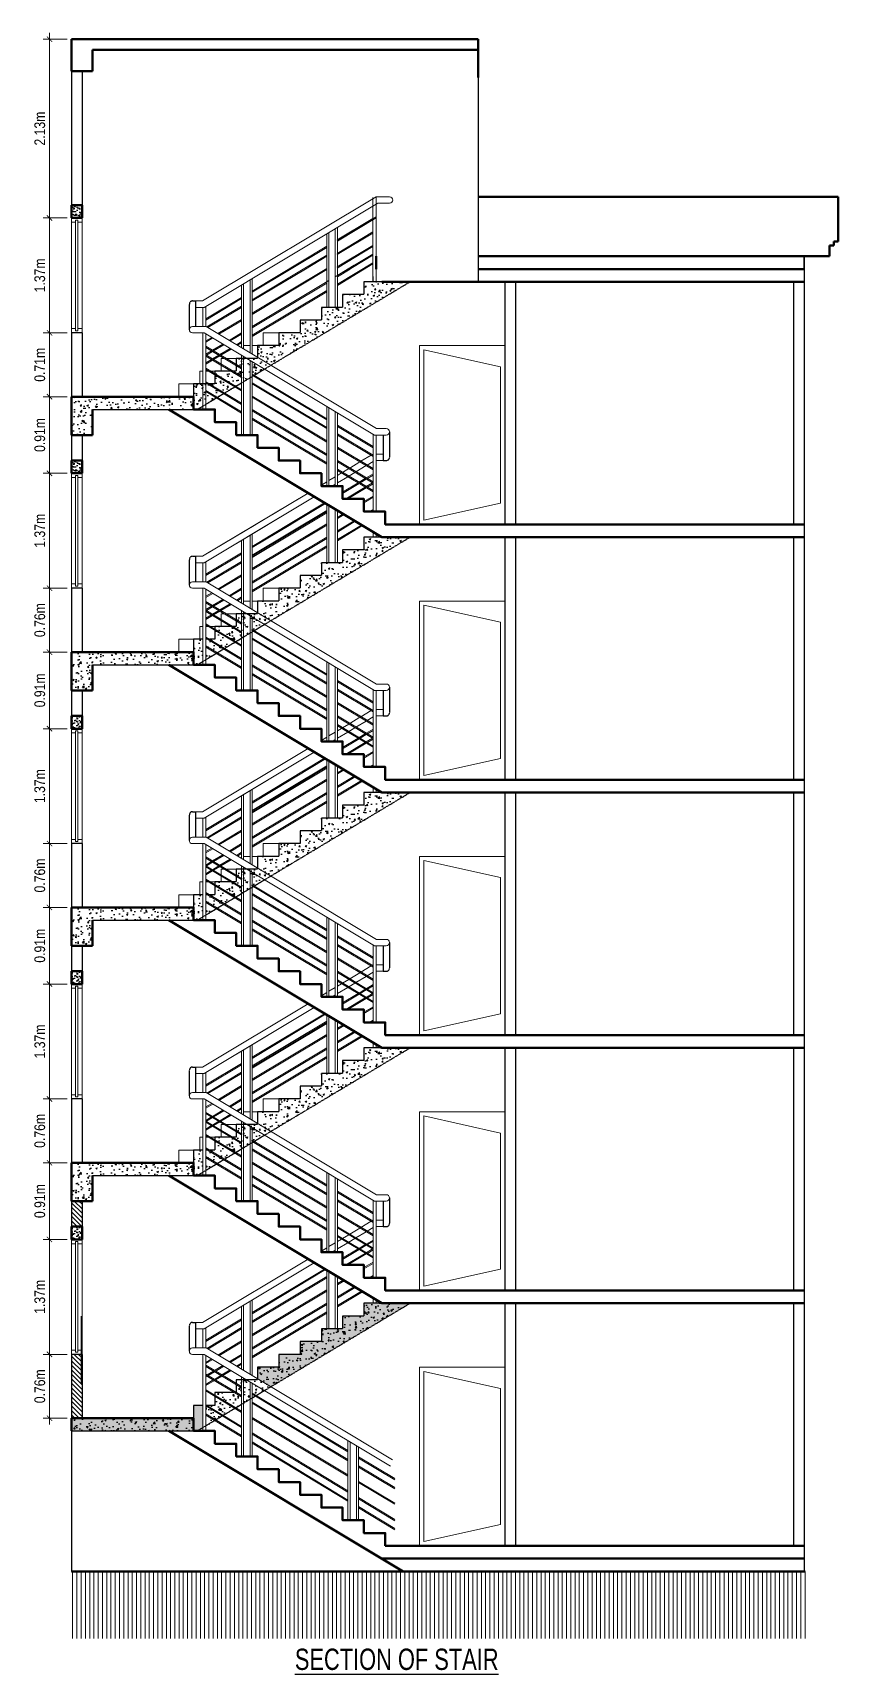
# Model space of a CAD drawing. Header units: inches. Extents: x -100787 to 3653, y -96809 to -8632.
# Drawn here: x -80549 to -80170, y -92533 to -91762 of the extents above; entities that cross this region are included whole.
import ezdxf

# ---------------------------------------------------------------- set-up
doc = ezdxf.new("R2010")
doc.units = ezdxf.units.IN
doc.header["$MEASUREMENT"] = 0
doc.header["$PDMODE"] = 99
doc.linetypes.add('ACAD_ISO04W100', pattern=[30.5, 24, -3, 0.5, -3])
doc.linetypes.add('DASHED2', pattern=[0.375, 0.25, -0.125])
for name, color, linetype, lineweight in [('Column', 2, 'Continuous', 50), ('Dimension', 7, 'Continuous', 15), ('door', 132, 'Continuous', 15), ('FLOOR CASE', 251, 'Continuous', 13), ('GRID', 8, 'ACAD_ISO04W100', 15), ('LOW-WALL', 4, 'Continuous', 20), ('RAIL', 200, 'Continuous', 13), ('RAILING', 2, 'Continuous', 13), ('win', 96, 'Continuous', 15), ('Window', 253, 'Continuous', 18)]:
    doc.layers.add(name, color=color, linetype=linetype, lineweight=lineweight)
for name, color, linetype in [('Hatch', 3, 'Continuous'), ('Stair', 190, 'DASHED2'), ('TEX', 7, 'Continuous'), ('wall', 3, 'Continuous')]:
    doc.layers.add(name, color=color, linetype=linetype)
doc.styles.add('NARROW', font='ARIALN.TTF')
doc.styles.add('SW', font='swisscl.ttf')
doc.dimstyles.new('3-16', dxfattribs={"dimtxt": 5, "dimasz": 2.5, "dimexe": 3, "dimexo": 2, "dimgap": 2, "dimtad": 1, "dimdec": 1, "dimzin": 3, "dimdsep": 46, "dimlunit": 4, "dimtxsty": 'NARROW', "dimblk": 'ARCHTICK', "dimcen": 0, "dimdle": 3, "dimclrd": 256, "dimclre": 256, "dimclrt": 7, "dimaunit": 1, "dimadec": 3, "dimazin": 1, "dimtfac": 1, "dimtdec": 1, "dimtofl": 0, "dimtmove": 0, "dimatfit": 3, "dimldrblk": 'CLOSED', "dimfxl": 1, "dimtolj": 1, "dimtzin": 0, "dimlwd": -1, "dimlwe": -1, "dimarcsym": 0})
pattern_1 = [(50, (-91153.956, -78241.683), (7.1726018, -0.6275213), [0.75, -8.25]), (355, (-91153.956, -78241.683), (-1.3875133, 7.5219213), [0.6, -6.6]), (100.4514, (-91153.358, -78241.7355), (5.7850938, 6.8943954), [0.637402, -7.011421]), (46.1842, (-91153.956, -78239.683), (10.6724105, -1.65519), [1.125, -12.375]), (96.6356, (-91153.066, -78239.821), (9.346627, 9.741179), [0.956103, -10.51713]), (351.1842, (-91153.956, -78239.683), (9.3466195, 9.741186), [0.9, -9.9]), (21, (-91152.956, -78240.183), (5.9690705, -4.026189), [0.75, -8.25]), (326, (-91152.956, -78240.183), (2.4331533, 7.2515005), [0.6, -6.6]), (71.4514, (-91152.4584, -78240.519), (8.4022263, 3.225305), [0.637402, -7.011421]), (37.5, (-91153.9558, -78241.6832), (0.12159855, 3.32893854), [0, -6.52, 0, -6.7, 0, -6.625]), (7.5, (-91153.956, -78241.683), (2.6306954, 3.9441171), [0, -3.82, 0, -6.37, 0, -2.525]), (327.5, (-91156.1858, -78241.6832), (5.33822436, -0.2255487), [0, -2.5, 0, -7.8, 0, -10.35]), (317.5, (-91157.186, -78241.683), (5.8318617, 1.0010498), [0, -3.25, 0, -5.18, 0, -7.35])]
pattern_2 = [(50, (-91153.956, -78241.683), (7.1726018, -0.6275213), [0.75, -8.25]), (355, (-91153.956, -78241.683), (-1.3875133, 7.5219213), [0.6, -6.6]), (100.4514, (-91153.358, -78241.7355), (5.7850938, 6.8943954), [0.637402, -7.011421]), (46.1842, (-91153.956, -78239.683), (10.6724105, -1.65519), [1.125, -12.375]), (96.6356, (-91153.066, -78239.821), (9.346627, 9.741179), [0.956103, -10.51713]), (351.1842, (-91153.956, -78239.683), (9.3466195, 9.741186), [0.9, -9.9]), (21, (-91152.956, -78240.183), (5.9690705, -4.026189), [0.75, -8.25]), (326, (-91152.956, -78240.183), (2.4331533, 7.2515005), [0.6, -6.6]), (71.4514, (-91152.4584, -78240.519), (8.4022263, 3.225305), [0.637402, -7.011421]), (37.5, (-91153.9558, -78241.6832), (0.12159855, 3.32893854), [0, -6.52, 0, -6.7, 0, -6.625]), (7.5, (-91153.956, -78241.683), (2.6306954, 3.9441171), [0, -3.82, 0, -6.37, 0, -2.525]), (327.5, (-91156.1858, -78241.6832), (5.33822436, -0.2255487), [0, -2.5, 0, -7.8, 0, -10.35]), (317.5, (-91157.186, -78241.683), (5.8318617, 1.0010498), [0, -3.25, 0, -5.18, 0, -7.35])]
pattern_3 = [(50, (-91153.956, -78121.683), (7.1726018, -0.6275213), [0.75, -8.25]), (355, (-91153.956, -78121.683), (-1.3875133, 7.5219213), [0.6, -6.6]), (100.4514, (-91153.358, -78121.7355), (5.7850938, 6.8943954), [0.637402, -7.011421]), (46.1842, (-91153.956, -78119.683), (10.6724105, -1.65519), [1.125, -12.375]), (96.6356, (-91153.066, -78119.821), (9.346627, 9.741179), [0.956103, -10.51713]), (351.1842, (-91153.956, -78119.683), (9.3466195, 9.741186), [0.9, -9.9]), (21, (-91152.956, -78120.183), (5.9690705, -4.026189), [0.75, -8.25]), (326, (-91152.956, -78120.183), (2.4331533, 7.2515005), [0.6, -6.6]), (71.4514, (-91152.4584, -78120.519), (8.4022263, 3.225305), [0.637402, -7.011421]), (37.5, (-91153.9558, -78121.6832), (0.12159855, 3.32893854), [0, -6.52, 0, -6.7, 0, -6.625]), (7.5, (-91153.956, -78121.683), (2.6306954, 3.9441171), [0, -3.82, 0, -6.37, 0, -2.525]), (327.5, (-91156.1858, -78121.6832), (5.33822436, -0.2255487), [0, -2.5, 0, -7.8, 0, -10.35]), (317.5, (-91157.186, -78121.683), (5.8318617, 1.0010498), [0, -3.25, 0, -5.18, 0, -7.35])]
pattern_4 = [(50, (-91153.956, -78001.683), (7.1726018, -0.6275213), [0.75, -8.25]), (355, (-91153.956, -78001.683), (-1.3875133, 7.5219213), [0.6, -6.6]), (100.4514, (-91153.358, -78001.7355), (5.7850938, 6.8943954), [0.637402, -7.011421]), (46.1842, (-91153.956, -77999.683), (10.6724105, -1.65519), [1.125, -12.375]), (96.6356, (-91153.066, -77999.821), (9.346627, 9.741179), [0.956103, -10.51713]), (351.1842, (-91153.956, -77999.683), (9.3466195, 9.741186), [0.9, -9.9]), (21, (-91152.956, -78000.183), (5.9690705, -4.026189), [0.75, -8.25]), (326, (-91152.956, -78000.183), (2.4331533, 7.2515005), [0.6, -6.6]), (71.4514, (-91152.4584, -78000.519), (8.4022263, 3.225305), [0.637402, -7.011421]), (37.5, (-91153.9558, -78001.6832), (0.12159855, 3.32893854), [0, -6.52, 0, -6.7, 0, -6.625]), (7.5, (-91153.956, -78001.683), (2.6306954, 3.9441171), [0, -3.82, 0, -6.37, 0, -2.525]), (327.5, (-91156.1858, -78001.6832), (5.33822436, -0.2255487), [0, -2.5, 0, -7.8, 0, -10.35]), (317.5, (-91157.186, -78001.683), (5.8318617, 1.0010498), [0, -3.25, 0, -5.18, 0, -7.35])]

msp = doc.modelspace()

# ---------------------------------------------------------------- texts
at = {"layer": 'TEX', "insert": (-80425.57, -92526.55), "char_height": 10, "width": 264.6433, "attachment_point": 4, "style": 'SW'}
msp.add_mtext('{\\LSECTION OF STAIR }', dxfattribs=at)

# ---------------------------------------------------------------- blocks, each defined once
blk = doc.blocks.new('_ArchTick')
at = {"layer": 'GRID', "color": 0, "const_width": 0.15}
blk.add_lwpolyline([(-0.5, -0.5), (0.5, 0.5)], dxfattribs=at)
blk = doc.blocks.new('*D698')
at = {"layer": 'Defpoints', "color": 0}
for p in [(-80540.81, -92383.18), (-80530.55, -92383.18), (-80530.55, -92413.18)]:
    blk.add_point(p, dxfattribs=at)
at = {"layer": 'Dimension'}
for p, q in [((-80532.55, -92383.18), (-80543.81, -92383.18)), ((-80540.81, -92416.18), (-80540.81, -92380.18)), ((-80532.55, -92413.18), (-80543.81, -92413.18))]:
    blk.add_line(p, q, dxfattribs=at)
at = {"layer": 'Dimension', "xscale": 2.5, "yscale": 2.5, "zscale": 2.5}
for p, rotation in [((-80540.81, -92383.18), 90), ((-80540.81, -92413.18), 270)]:
    blk.add_blockref('_ArchTick', p, dxfattribs=dict(at, rotation=rotation))
at = {"layer": 'Dimension', "color": 7, "insert": (-80545.36, -92398.18), "char_height": 5, "attachment_point": 5, "rotation": 90, "style": 'NARROW'}
blk.add_mtext('\\A1;0.76m', dxfattribs=at)
blk = doc.blocks.new('_Closed')
at = {"layer": 'wall', "color": 0, "lineweight": -2}
for p, q in [((-1, 0.17), (0, 0)), ((-1, 0.17), (-1, -0.17)), ((0, 0), (-1, -0.17)), ((0, 0), (-1, 0))]:
    blk.add_line(p, q, dxfattribs=at)
blk = doc.blocks.new('*D699')
at = {"layer": 'Defpoints', "color": 0}
for p in [(-80540.81, -92329.18), (-80530.55, -92329.18), (-80530.55, -92383.18)]:
    blk.add_point(p, dxfattribs=at)
at = {"layer": 'Dimension'}
for p, q in [((-80532.55, -92329.18), (-80543.81, -92329.18)), ((-80540.81, -92386.18), (-80540.81, -92326.18)), ((-80532.55, -92383.18), (-80543.81, -92383.18))]:
    blk.add_line(p, q, dxfattribs=at)
at = {"layer": 'Dimension', "xscale": 2.5, "yscale": 2.5, "zscale": 2.5}
for p, rotation in [((-80540.81, -92329.18), 90), ((-80540.81, -92383.18), 270)]:
    blk.add_blockref('_ArchTick', p, dxfattribs=dict(at, rotation=rotation))
at = {"layer": 'Dimension', "color": 7, "insert": (-80545.36, -92356.18), "char_height": 5, "attachment_point": 5, "rotation": 90, "style": 'NARROW'}
blk.add_mtext('\\A1;1.37m', dxfattribs=at)
blk = doc.blocks.new('*D700')
at = {"layer": 'Defpoints', "color": 0}
for p in [(-80540.81, -92293.18), (-80530.55, -92293.18), (-80530.55, -92329.18)]:
    blk.add_point(p, dxfattribs=at)
at = {"layer": 'Dimension'}
for p, q in [((-80540.81, -92332.18), (-80540.81, -92290.18)), ((-80532.55, -92293.18), (-80543.81, -92293.18)), ((-80532.55, -92329.18), (-80543.81, -92329.18))]:
    blk.add_line(p, q, dxfattribs=at)
at = {"layer": 'Dimension', "xscale": 2.5, "yscale": 2.5, "zscale": 2.5}
for p, rotation in [((-80540.81, -92293.18), 90), ((-80540.81, -92329.18), 270)]:
    blk.add_blockref('_ArchTick', p, dxfattribs=dict(at, rotation=rotation))
at = {"layer": 'Dimension', "color": 7, "insert": (-80545.36, -92311.18), "char_height": 5, "attachment_point": 5, "rotation": 90, "style": 'NARROW'}
blk.add_mtext('\\A1;0.91m', dxfattribs=at)
blk = doc.blocks.new('*D692')
at = {"layer": 'Defpoints', "color": 0}
for p in [(-80540.81, -92263.18), (-80530.55, -92263.18), (-80530.55, -92293.18)]:
    blk.add_point(p, dxfattribs=at)
at = {"layer": 'Dimension'}
for p, q in [((-80540.81, -92296.18), (-80540.81, -92260.18)), ((-80532.55, -92263.18), (-80543.81, -92263.18)), ((-80532.55, -92293.18), (-80543.81, -92293.18))]:
    blk.add_line(p, q, dxfattribs=at)
at = {"layer": 'Dimension', "xscale": 2.5, "yscale": 2.5, "zscale": 2.5}
for p, rotation in [((-80540.81, -92263.18), 90), ((-80540.81, -92293.18), 270)]:
    blk.add_blockref('_ArchTick', p, dxfattribs=dict(at, rotation=rotation))
at = {"layer": 'Dimension', "color": 7, "insert": (-80545.36, -92278.18), "char_height": 5, "attachment_point": 5, "rotation": 90, "style": 'NARROW'}
blk.add_mtext('\\A1;0.76m', dxfattribs=at)
blk = doc.blocks.new('*D693')
at = {"layer": 'Defpoints', "color": 0}
for p in [(-80540.81, -92209.18), (-80530.55, -92209.18), (-80530.55, -92263.18)]:
    blk.add_point(p, dxfattribs=at)
at = {"layer": 'Dimension'}
for p, q in [((-80540.81, -92266.18), (-80540.81, -92206.18)), ((-80532.55, -92209.18), (-80543.81, -92209.18)), ((-80532.55, -92263.18), (-80543.81, -92263.18))]:
    blk.add_line(p, q, dxfattribs=at)
at = {"layer": 'Dimension', "xscale": 2.5, "yscale": 2.5, "zscale": 2.5}
for p, rotation in [((-80540.81, -92209.18), 90), ((-80540.81, -92263.18), 270)]:
    blk.add_blockref('_ArchTick', p, dxfattribs=dict(at, rotation=rotation))
at = {"layer": 'Dimension', "color": 7, "insert": (-80545.36, -92236.18), "char_height": 5, "attachment_point": 5, "rotation": 90, "style": 'NARROW'}
blk.add_mtext('\\A1;1.37m', dxfattribs=at)
blk = doc.blocks.new('*D694')
at = {"layer": 'Defpoints', "color": 0}
for p in [(-80540.81, -91933.18), (-80530.55, -91933.18), (-80530.55, -91969.18)]:
    blk.add_point(p, dxfattribs=at)
at = {"layer": 'Dimension'}
for p, q in [((-80540.81, -91972.18), (-80540.81, -91930.18)), ((-80532.55, -91933.18), (-80543.81, -91933.18)), ((-80532.55, -91969.18), (-80543.81, -91969.18))]:
    blk.add_line(p, q, dxfattribs=at)
at = {"layer": 'Dimension', "xscale": 2.5, "yscale": 2.5, "zscale": 2.5}
for p, rotation in [((-80540.81, -91933.18), 90), ((-80540.81, -91969.18), 270)]:
    blk.add_blockref('_ArchTick', p, dxfattribs=dict(at, rotation=rotation))
at = {"layer": 'Dimension', "color": 7, "insert": (-80545.36, -91951.18), "char_height": 5, "attachment_point": 5, "rotation": 90, "style": 'NARROW'}
blk.add_mtext('\\A1;0.91m', dxfattribs=at)
blk = doc.blocks.new('*D695')
at = {"layer": 'Defpoints', "color": 0}
for p in [(-80540.81, -91903.18), (-80530.55, -91903.18), (-80530.55, -91933.18)]:
    blk.add_point(p, dxfattribs=at)
at = {"layer": 'Dimension'}
for p, q in [((-80532.55, -91903.18), (-80543.81, -91903.18)), ((-80540.81, -91936.18), (-80540.81, -91900.18)), ((-80532.55, -91933.18), (-80543.81, -91933.18))]:
    blk.add_line(p, q, dxfattribs=at)
at = {"layer": 'Dimension', "xscale": 2.5, "yscale": 2.5, "zscale": 2.5}
for p, rotation in [((-80540.81, -91903.18), 90), ((-80540.81, -91933.18), 270)]:
    blk.add_blockref('_ArchTick', p, dxfattribs=dict(at, rotation=rotation))
at = {"layer": 'Dimension', "color": 7, "insert": (-80545.36, -91918.18), "char_height": 5, "attachment_point": 5, "rotation": 90, "style": 'NARROW'}
blk.add_mtext('\\A1;0.71m', dxfattribs=at)
blk = doc.blocks.new('*D696')
at = {"layer": 'Defpoints', "color": 0}
for p in [(-80540.81, -91765.18), (-80530.55, -91765.18), (-80530.55, -91849.18)]:
    blk.add_point(p, dxfattribs=at)
at = {"layer": 'Dimension'}
for p, q in [((-80532.55, -91765.18), (-80543.81, -91765.18)), ((-80540.81, -91852.18), (-80540.81, -91762.18)), ((-80532.55, -91849.18), (-80543.81, -91849.18))]:
    blk.add_line(p, q, dxfattribs=at)
at = {"layer": 'Dimension', "xscale": 2.5, "yscale": 2.5, "zscale": 2.5}
for p, rotation in [((-80540.81, -91765.18), 90), ((-80540.81, -91849.18), 270)]:
    blk.add_blockref('_ArchTick', p, dxfattribs=dict(at, rotation=rotation))
at = {"layer": 'Dimension', "color": 7, "insert": (-80545.36, -91807.18), "char_height": 5, "attachment_point": 5, "rotation": 90, "style": 'NARROW'}
blk.add_mtext('\\A1;2.13m', dxfattribs=at)
blk = doc.blocks.new('*D697')
at = {"layer": 'Defpoints', "color": 0}
for p in [(-80540.81, -91849.18), (-80532.55, -91849.18), (-80530.55, -91903.18)]:
    blk.add_point(p, dxfattribs=at)
at = {"layer": 'Dimension'}
for p, q in [((-80534.55, -91849.18), (-80543.81, -91849.18)), ((-80540.81, -91906.18), (-80540.81, -91846.18)), ((-80532.55, -91903.18), (-80543.81, -91903.18))]:
    blk.add_line(p, q, dxfattribs=at)
at = {"layer": 'Dimension', "xscale": 2.5, "yscale": 2.5, "zscale": 2.5}
for p, rotation in [((-80540.81, -91849.18), 90), ((-80540.81, -91903.18), 270)]:
    blk.add_blockref('_ArchTick', p, dxfattribs=dict(at, rotation=rotation))
at = {"layer": 'Dimension', "color": 7, "insert": (-80545.36, -91876.18), "char_height": 5, "attachment_point": 5, "rotation": 90, "style": 'NARROW'}
blk.add_mtext('\\A1;1.37m', dxfattribs=at)
blk = doc.blocks.new('*D703')
at = {"layer": 'Defpoints', "color": 0}
for p in [(-80540.81, -92173.18), (-80530.55, -92173.18), (-80530.55, -92209.18)]:
    blk.add_point(p, dxfattribs=at)
at = {"layer": 'Dimension'}
for p, q in [((-80532.55, -92173.18), (-80543.81, -92173.18)), ((-80540.81, -92212.18), (-80540.81, -92170.18)), ((-80532.55, -92209.18), (-80543.81, -92209.18))]:
    blk.add_line(p, q, dxfattribs=at)
at = {"layer": 'Dimension', "xscale": 2.5, "yscale": 2.5, "zscale": 2.5}
for p, rotation in [((-80540.81, -92173.18), 90), ((-80540.81, -92209.18), 270)]:
    blk.add_blockref('_ArchTick', p, dxfattribs=dict(at, rotation=rotation))
at = {"layer": 'Dimension', "color": 7, "insert": (-80545.36, -92191.18), "char_height": 5, "attachment_point": 5, "rotation": 90, "style": 'NARROW'}
blk.add_mtext('\\A1;0.91m', dxfattribs=at)
blk = doc.blocks.new('*D701')
at = {"layer": 'Defpoints', "color": 0}
for p in [(-80540.81, -92143.18), (-80530.55, -92143.18), (-80530.55, -92173.18)]:
    blk.add_point(p, dxfattribs=at)
at = {"layer": 'Dimension'}
for p, q in [((-80532.55, -92143.18), (-80543.81, -92143.18)), ((-80540.81, -92176.18), (-80540.81, -92140.18)), ((-80532.55, -92173.18), (-80543.81, -92173.18))]:
    blk.add_line(p, q, dxfattribs=at)
at = {"layer": 'Dimension', "xscale": 2.5, "yscale": 2.5, "zscale": 2.5}
for p, rotation in [((-80540.81, -92143.18), 90), ((-80540.81, -92173.18), 270)]:
    blk.add_blockref('_ArchTick', p, dxfattribs=dict(at, rotation=rotation))
at = {"layer": 'Dimension', "color": 7, "insert": (-80545.36, -92158.18), "char_height": 5, "attachment_point": 5, "rotation": 90, "style": 'NARROW'}
blk.add_mtext('\\A1;0.76m', dxfattribs=at)
blk = doc.blocks.new('*D702')
at = {"layer": 'Defpoints', "color": 0}
for p in [(-80540.81, -92089.18), (-80530.55, -92089.18), (-80530.55, -92143.18)]:
    blk.add_point(p, dxfattribs=at)
at = {"layer": 'Dimension'}
for p, q in [((-80532.55, -92089.18), (-80543.81, -92089.18)), ((-80540.81, -92146.18), (-80540.81, -92086.18)), ((-80532.55, -92143.18), (-80543.81, -92143.18))]:
    blk.add_line(p, q, dxfattribs=at)
at = {"layer": 'Dimension', "xscale": 2.5, "yscale": 2.5, "zscale": 2.5}
for p, rotation in [((-80540.81, -92089.18), 90), ((-80540.81, -92143.18), 270)]:
    blk.add_blockref('_ArchTick', p, dxfattribs=dict(at, rotation=rotation))
at = {"layer": 'Dimension', "color": 7, "insert": (-80545.36, -92116.18), "char_height": 5, "attachment_point": 5, "rotation": 90, "style": 'NARROW'}
blk.add_mtext('\\A1;1.37m', dxfattribs=at)
blk = doc.blocks.new('*D706')
at = {"layer": 'Defpoints', "color": 0}
for p in [(-80540.81, -92053.18), (-80530.55, -92053.18), (-80530.55, -92089.18)]:
    blk.add_point(p, dxfattribs=at)
at = {"layer": 'Dimension'}
for p, q in [((-80532.55, -92053.18), (-80543.81, -92053.18)), ((-80540.81, -92092.18), (-80540.81, -92050.18)), ((-80532.55, -92089.18), (-80543.81, -92089.18))]:
    blk.add_line(p, q, dxfattribs=at)
at = {"layer": 'Dimension', "xscale": 2.5, "yscale": 2.5, "zscale": 2.5}
for p, rotation in [((-80540.81, -92053.18), 90), ((-80540.81, -92089.18), 270)]:
    blk.add_blockref('_ArchTick', p, dxfattribs=dict(at, rotation=rotation))
at = {"layer": 'Dimension', "color": 7, "insert": (-80545.36, -92071.18), "char_height": 5, "attachment_point": 5, "rotation": 90, "style": 'NARROW'}
blk.add_mtext('\\A1;0.91m', dxfattribs=at)
blk = doc.blocks.new('*D704')
at = {"layer": 'Defpoints', "color": 0}
for p in [(-80540.81, -92023.18), (-80530.55, -92023.18), (-80530.55, -92053.18)]:
    blk.add_point(p, dxfattribs=at)
at = {"layer": 'Dimension'}
for p, q in [((-80540.81, -92056.18), (-80540.81, -92020.18)), ((-80532.55, -92023.18), (-80543.81, -92023.18)), ((-80532.55, -92053.18), (-80543.81, -92053.18))]:
    blk.add_line(p, q, dxfattribs=at)
at = {"layer": 'Dimension', "xscale": 2.5, "yscale": 2.5, "zscale": 2.5}
for p, rotation in [((-80540.81, -92023.18), 90), ((-80540.81, -92053.18), 270)]:
    blk.add_blockref('_ArchTick', p, dxfattribs=dict(at, rotation=rotation))
at = {"layer": 'Dimension', "color": 7, "insert": (-80545.36, -92038.18), "char_height": 5, "attachment_point": 5, "rotation": 90, "style": 'NARROW'}
blk.add_mtext('\\A1;0.76m', dxfattribs=at)
blk = doc.blocks.new('*D705')
at = {"layer": 'Defpoints', "color": 0}
for p in [(-80540.81, -91969.18), (-80530.55, -91969.18), (-80530.55, -92023.18)]:
    blk.add_point(p, dxfattribs=at)
at = {"layer": 'Dimension'}
for p, q in [((-80540.81, -92026.18), (-80540.81, -91966.18)), ((-80532.55, -91969.18), (-80543.81, -91969.18)), ((-80532.55, -92023.18), (-80543.81, -92023.18))]:
    blk.add_line(p, q, dxfattribs=at)
at = {"layer": 'Dimension', "xscale": 2.5, "yscale": 2.5, "zscale": 2.5}
for p, rotation in [((-80540.81, -91969.18), 90), ((-80540.81, -92023.18), 270)]:
    blk.add_blockref('_ArchTick', p, dxfattribs=dict(at, rotation=rotation))
at = {"layer": 'Dimension', "color": 7, "insert": (-80545.36, -91996.18), "char_height": 5, "attachment_point": 5, "rotation": 90, "style": 'NARROW'}
blk.add_mtext('\\A1;1.37m', dxfattribs=at)

# ---------------------------------------------------------------- dimensions: what is measured, and where the dimension line sits
at = {"layer": 'Dimension'}
for base, p1, p2, text, picture, middle in [((-80540.81, -91765.18), (-80530.55, -91849.18), (-80530.55, -91765.18), '2.13m', '*D696', (-80545.36, -91807.18)), ((-80540.81, -91849.18), (-80530.55, -91903.18), (-80532.55, -91849.18), '1.37m', '*D697', (-80545.36, -91876.18)), ((-80540.81, -91903.18), (-80530.55, -91933.18), (-80530.55, -91903.18), '0.71m', '*D695', (-80545.36, -91918.18)), ((-80540.81, -91933.18), (-80530.55, -91969.18), (-80530.55, -91933.18), '0.91m', '*D694', (-80545.36, -91951.18)), ((-80540.81, -91969.18), (-80530.55, -92023.18), (-80530.55, -91969.18), '1.37m', '*D705', (-80545.36, -91996.18)), ((-80540.81, -92023.18), (-80530.55, -92053.18), (-80530.55, -92023.18), '0.76m', '*D704', (-80545.36, -92038.18)), ((-80540.81, -92053.18), (-80530.55, -92089.18), (-80530.55, -92053.18), '0.91m', '*D706', (-80545.36, -92071.18)), ((-80540.81, -92089.18), (-80530.55, -92143.18), (-80530.55, -92089.18), '1.37m', '*D702', (-80545.36, -92116.18)), ((-80540.81, -92143.18), (-80530.55, -92173.18), (-80530.55, -92143.18), '0.76m', '*D701', (-80545.36, -92158.18)), ((-80540.81, -92173.18), (-80530.55, -92209.18), (-80530.55, -92173.18), '0.91m', '*D703', (-80545.36, -92191.18)), ((-80540.81, -92209.18), (-80530.55, -92263.18), (-80530.55, -92209.18), '1.37m', '*D693', (-80545.36, -92236.18)), ((-80540.81, -92263.18), (-80530.55, -92293.18), (-80530.55, -92263.18), '0.76m', '*D692', (-80545.36, -92278.18)), ((-80540.81, -92293.18), (-80530.55, -92329.18), (-80530.55, -92293.18), '0.91m', '*D700', (-80545.36, -92311.18)), ((-80540.81, -92329.18), (-80530.55, -92383.18), (-80530.55, -92329.18), '1.37m', '*D699', (-80545.36, -92356.18)), ((-80540.81, -92383.18), (-80530.55, -92413.18), (-80530.55, -92383.18), '0.76m', '*D698', (-80545.36, -92398.18))]:
    dim = msp.add_linear_dim(base=base, p1=p1, p2=p2, angle=90, text=text, dimstyle='3-16', dxfattribs=at)
    dim.commit()
    dim.dimension.update_dxf_attribs({"geometry": picture, "text_midpoint": middle})

# ---------------------------------------------------------------- hatches: boundary and pattern name
at = {"layer": 'Hatch'}
h = msp.add_hatch(dxfattribs=at)
h.set_pattern_fill('AR-CONC', color=256, scale=0.5, style=0)
h.set_pattern_definition([(130, (-86132.4865, -73274.164), (-3.5863009, -0.31376067), [0.375, -4.125]), (185, (-86132.4865, -73274.164), (0.6937567, 3.7609607), [0.3, -3.3]), (79.5486, (-86132.7854, -73274.19), (-2.8925469, 3.4471977), [0.31870095, -3.50571056]), (133.8158, (-86132.4865, -73273.164), (-5.3362052, -0.8275951), [0.5625, -6.1875]), (83.3644, (-86132.931, -73273.233), (-4.6733135, 4.8705894), [0.4780514, -5.258565]), (188.8158, (-86132.4865, -73273.164), (-4.6733097, 4.870593), [0.45, -4.95]), (159, (-86132.9865, -73273.414), (-2.98453526, -2.01309445), [0.375, -4.125]), (214, (-86132.9865, -73273.414), (-1.21657666, 3.6257502), [0.3, -3.3]), (108.5486, (-86133.2352, -73273.5817), (-4.20111314, 1.6126525), [0.31870095, -3.50571056]), (142.5, (-86132.4865, -73274.164), (-0.06079928, 1.66446927), [0, -3.26, 0, -3.35, 0, -3.3125]), (172.5, (-86132.4865, -73274.164), (-1.31534769, 1.97205856), [0, -1.91, 0, -3.185, 0, -1.2625]), (212.5, (-86131.3715, -73274.164), (-2.66911218, -0.11277436), [0, -1.25, 0, -3.9, 0, -5.175]), (222.5, (-86130.8715, -73274.164), (-2.91593085, 0.5005249), [0, -1.625, 0, -2.59, 0, -3.675])])
h.paths.add_polyline_path([(-80530.55, -91843.18), (-80525.55, -91843.18), (-80525.55, -91849.18), (-80530.55, -91849.18)])
h = msp.add_hatch(dxfattribs=at)
h.set_pattern_fill('AR-CONC', color=256, style=0)
h.set_pattern_definition(pattern_2)
h.paths.add_polyline_path([(-80371.46, -91879.18), (-80384.78, -91879.18), (-80393.12, -91879.18), (-80393.12, -91885.18), (-80403.12, -91885.18), (-80403.12, -91891.18), (-80413.12, -91891.18), (-80413.12, -91897.18), (-80423.12, -91897.18), (-80423.12, -91903.18), (-80433.12, -91903.18), (-80433.12, -91909.18), (-80443.12, -91909.18), (-80443.12, -91914.68), (-80436.88, -91918.43)])
h = msp.add_hatch(dxfattribs=at)
h.set_pattern_fill('AR-CONC', color=256, style=0)
h.set_pattern_definition(pattern_2)
h.paths.add_polyline_path([(-80473.12, -91933.18), (-80530.55, -91933.18), (-80530.55, -91951.18), (-80520.55, -91951.18), (-80520.55, -91939.18), (-80473.12, -91939.18)])
h.paths.add_polyline_path([(-80468.87, -91927.18), (-80473.12, -91927.18), (-80473.12, -91933.18), (-80473.12, -91939.18), (-80471.46, -91939.18), (-80468.87, -91937.63)])
h.paths.add_polyline_path([(-80462.43, -91933.77), (-80467.37, -91930.8), (-80467.37, -91936.73)])
h.paths.add_polyline_path([(-80467.37, -91927.18), (-80468.87, -91927.18), (-80468.87, -91937.63), (-80467.37, -91936.73)])
h.paths.add_polyline_path([(-80466.6, -91927.18), (-80467.37, -91927.18), (-80467.37, -91930.22), (-80461.95, -91933.47), (-80459.03, -91931.73)])
h.paths.add_polyline_path([(-80463.12, -91922.97), (-80463.12, -91927.18), (-80465.63, -91927.18), (-80458.54, -91931.43), (-80453.78, -91928.58)])
h.paths.add_polyline_path([(-80450.62, -91924.18), (-80455.62, -91921.18), (-80463.12, -91921.18), (-80463.12, -91922.39), (-80453.3, -91928.29), (-80450.62, -91926.68)])
h.paths.add_polyline_path([(-80454.64, -91921.18), (-80455.62, -91921.18), (-80450.62, -91924.18), (-80450.62, -91923.6)], flags=17)
h.paths.add_polyline_path([(-80450.62, -91920.1), (-80453.12, -91918.6), (-80453.12, -91921.18), (-80454.64, -91921.18), (-80450.62, -91923.6)])
h.paths.add_polyline_path([(-80446.62, -91916.08), (-80448.12, -91915.18), (-80449.62, -91915.18), (-80449.62, -91926.08), (-80446.62, -91924.28)])
h.paths.add_polyline_path([(-80450.62, -91915.18), (-80453.12, -91915.18), (-80453.12, -91918.01), (-80450.62, -91919.51)])
h.paths.add_polyline_path([(-80449.62, -91915.18), (-80450.62, -91915.18), (-80450.62, -91926.68), (-80449.62, -91926.08)])
h.paths.add_polyline_path([(-80443.12, -91914.68), (-80443.12, -91915.18), (-80448.12, -91915.18), (-80439.79, -91920.18), (-80436.88, -91918.43)])
h.paths.add_polyline_path([(-80445.62, -91916.68), (-80445.62, -91922.51), (-80444.65, -91923.1), (-80439.79, -91920.18)])
h = msp.add_hatch(dxfattribs=at)
h.set_pattern_fill('AR-CONC', color=256, scale=0.5, style=0)
h.set_pattern_definition([(130, (-86132.4865, -73394.164), (-3.5863009, -0.31376067), [0.375, -4.125]), (185, (-86132.4865, -73394.164), (0.6937567, 3.7609607), [0.3, -3.3]), (79.5486, (-86132.7854, -73394.19), (-2.8925469, 3.4471977), [0.31870095, -3.50571056]), (133.8158, (-86132.4865, -73393.164), (-5.3362052, -0.8275951), [0.5625, -6.1875]), (83.3644, (-86132.931, -73393.233), (-4.6733135, 4.8705894), [0.4780514, -5.258565]), (188.8158, (-86132.4865, -73393.164), (-4.6733097, 4.870593), [0.45, -4.95]), (159, (-86132.9865, -73393.414), (-2.98453526, -2.01309445), [0.375, -4.125]), (214, (-86132.9865, -73393.414), (-1.21657666, 3.6257502), [0.3, -3.3]), (108.5486, (-86133.2352, -73393.5817), (-4.20111314, 1.6126525), [0.31870095, -3.50571056]), (142.5, (-86132.4865, -73394.164), (-0.06079928, 1.66446927), [0, -3.26, 0, -3.35, 0, -3.3125]), (172.5, (-86132.4865, -73394.164), (-1.31534769, 1.97205856), [0, -1.91, 0, -3.185, 0, -1.2625]), (212.5, (-86131.3715, -73394.164), (-2.66911218, -0.11277436), [0, -1.25, 0, -3.9, 0, -5.175]), (222.5, (-86130.8715, -73394.164), (-2.91593085, 0.5005249), [0, -1.625, 0, -2.59, 0, -3.675])])
h.paths.add_polyline_path([(-80530.55, -91963.18), (-80525.55, -91963.18), (-80525.55, -91969.18), (-80530.55, -91969.18)])
h = msp.add_hatch(dxfattribs=at)
h.set_pattern_fill('AR-CONC', color=256, scale=0.5, style=0)
h.set_pattern_definition([(130, (-86132.4865, -73394.164), (-3.5863009, -0.31376067), [0.375, -4.125]), (185, (-86132.4865, -73394.164), (0.6937567, 3.7609607), [0.3, -3.3]), (79.5486, (-86132.7854, -73394.19), (-2.8925469, 3.4471977), [0.31870095, -3.50571056]), (133.8158, (-86132.4865, -73393.164), (-5.3362052, -0.8275951), [0.5625, -6.1875]), (83.3644, (-86132.931, -73393.233), (-4.6733135, 4.8705894), [0.4780514, -5.258565]), (188.8158, (-86132.4865, -73393.164), (-4.6733097, 4.870593), [0.45, -4.95]), (159, (-86132.9865, -73393.414), (-2.98453526, -2.01309445), [0.375, -4.125]), (214, (-86132.9865, -73393.414), (-1.21657666, 3.6257502), [0.3, -3.3]), (108.5486, (-86133.2352, -73393.5817), (-4.20111314, 1.6126525), [0.31870095, -3.50571056]), (142.5, (-86132.4865, -73394.164), (-0.06079928, 1.66446927), [0, -3.26, 0, -3.35, 0, -3.3125]), (172.5, (-86132.4865, -73394.164), (-1.31534769, 1.97205856), [0, -1.91, 0, -3.185, 0, -1.2625]), (212.5, (-86131.3715, -73394.164), (-2.66911218, -0.11277436), [0, -1.25, 0, -3.9, 0, -5.175]), (222.5, (-86130.8715, -73394.164), (-2.91593085, 0.5005249), [0, -1.625, 0, -2.59, 0, -3.675])])
h.paths.add_polyline_path([(-80530.55, -91963.18), (-80525.55, -91963.18), (-80525.55, -91969.18), (-80530.55, -91969.18)])
h = msp.add_hatch(dxfattribs=at)
h.set_pattern_fill('AR-CONC', color=256, style=0)
h.set_pattern_definition(pattern_4)
h.paths.add_polyline_path([(-80371.46, -91999.18), (-80384.78, -91999.18), (-80393.12, -91999.18), (-80393.12, -92005.18), (-80403.12, -92005.18), (-80403.12, -92011.18), (-80413.12, -92011.18), (-80413.12, -92017.18), (-80423.12, -92017.18), (-80423.12, -92023.18), (-80433.12, -92023.18), (-80433.12, -92029.18), (-80443.12, -92029.18), (-80443.12, -92034.68), (-80436.88, -92038.43)])
h.paths.add_polyline_path([(-80443.12, -92034.68), (-80443.12, -92035.18), (-80448.12, -92035.18), (-80439.79, -92040.18), (-80436.88, -92038.43)])
h.paths.add_polyline_path([(-80439.79, -92040.18), (-80445.62, -92036.68), (-80445.62, -92042.51), (-80444.65, -92043.1)])
h.paths.add_polyline_path([(-80446.62, -92036.08), (-80448.12, -92035.18), (-80449.62, -92035.18), (-80449.62, -92046.08), (-80446.62, -92044.28)])
h.paths.add_polyline_path([(-80445.62, -92036.68), (-80446.62, -92036.08), (-80446.62, -92044.28), (-80445.62, -92043.68)])
h.paths.add_polyline_path([(-80449.62, -92035.18), (-80450.62, -92035.18), (-80450.62, -92046.68), (-80449.62, -92046.08)])
h.paths.add_polyline_path([(-80450.62, -92035.18), (-80453.12, -92035.18), (-80453.12, -92038.01), (-80450.62, -92039.51)])
h.paths.add_polyline_path([(-80450.62, -92040.1), (-80453.12, -92038.6), (-80453.12, -92041.18), (-80454.64, -92041.18), (-80450.62, -92043.6)])
h.paths.add_polyline_path([(-80450.62, -92044.18), (-80455.62, -92041.18), (-80463.12, -92041.18), (-80463.12, -92042.39), (-80453.3, -92048.29), (-80450.62, -92046.68)])
h = msp.add_hatch(dxfattribs=at)
h.set_pattern_fill('AR-CONC', color=256, style=0)
h.set_pattern_definition(pattern_4)
h.paths.add_polyline_path([(-80463.12, -92042.97), (-80463.12, -92047.18), (-80465.63, -92047.18), (-80458.54, -92051.43), (-80453.78, -92048.58)])
h.paths.add_polyline_path([(-80466.6, -92047.18), (-80467.37, -92047.18), (-80467.37, -92050.22), (-80461.95, -92053.47), (-80459.03, -92051.73)])
h.paths.add_polyline_path([(-80462.43, -92053.77), (-80467.37, -92050.8), (-80467.37, -92056.73)])
h.paths.add_polyline_path([(-80468.87, -92047.18), (-80473.12, -92047.18), (-80473.12, -92053.18), (-80473.12, -92059.18), (-80471.46, -92059.18), (-80468.87, -92057.63)])
h.paths.add_polyline_path([(-80473.12, -92053.18), (-80530.55, -92053.18), (-80530.55, -92071.18), (-80520.55, -92071.18), (-80520.55, -92059.18), (-80473.12, -92059.18)])
h = msp.add_hatch(dxfattribs=at)
h.set_pattern_fill('AR-CONC', color=256, scale=0.5, style=0)
h.set_pattern_definition([(130, (-86132.4865, -72914.164), (-3.5863009, -0.31376067), [0.375, -4.125]), (185, (-86132.4865, -72914.164), (0.6937567, 3.7609607), [0.3, -3.3]), (79.5486, (-86132.7854, -72914.19), (-2.8925469, 3.4471977), [0.31870095, -3.50571056]), (133.8158, (-86132.4865, -72913.164), (-5.3362052, -0.8275951), [0.5625, -6.1875]), (83.3644, (-86132.931, -72913.233), (-4.6733135, 4.8705894), [0.4780514, -5.258565]), (188.8158, (-86132.4865, -72913.164), (-4.6733097, 4.870593), [0.45, -4.95]), (159, (-86132.9865, -72913.414), (-2.98453526, -2.01309445), [0.375, -4.125]), (214, (-86132.9865, -72913.414), (-1.21657666, 3.6257502), [0.3, -3.3]), (108.5486, (-86133.2352, -72913.5817), (-4.20111314, 1.6126525), [0.31870095, -3.50571056]), (142.5, (-86132.4865, -72914.164), (-0.06079928, 1.66446927), [0, -3.26, 0, -3.35, 0, -3.3125]), (172.5, (-86132.4865, -72914.164), (-1.31534769, 1.97205856), [0, -1.91, 0, -3.185, 0, -1.2625]), (212.5, (-86131.3715, -72914.164), (-2.66911218, -0.11277436), [0, -1.25, 0, -3.9, 0, -5.175]), (222.5, (-86130.8715, -72914.164), (-2.91593085, 0.5005249), [0, -1.625, 0, -2.59, 0, -3.675])])
h.paths.add_polyline_path([(-80530.55, -92083.18), (-80525.55, -92083.18), (-80525.55, -92089.18), (-80530.55, -92089.18)])
h = msp.add_hatch(dxfattribs=at)
h.set_pattern_fill('AR-CONC', color=256, style=0)
h.set_pattern_definition(pattern_3)
h.paths.add_polyline_path([(-80371.46, -92119.18), (-80384.78, -92119.18), (-80393.12, -92119.18), (-80393.12, -92125.18), (-80403.12, -92125.18), (-80403.12, -92131.18), (-80413.12, -92131.18), (-80413.12, -92137.18), (-80423.12, -92137.18), (-80423.12, -92143.18), (-80433.12, -92143.18), (-80433.12, -92149.18), (-80443.12, -92149.18), (-80443.12, -92154.68), (-80436.88, -92158.43)])
h.paths.add_polyline_path([(-80443.12, -92154.68), (-80443.12, -92155.18), (-80448.12, -92155.18), (-80439.79, -92160.18), (-80436.88, -92158.43)])
h.paths.add_polyline_path([(-80439.79, -92160.18), (-80445.62, -92156.68), (-80445.62, -92162.51), (-80444.65, -92163.1)])
h.paths.add_polyline_path([(-80446.62, -92156.08), (-80448.12, -92155.18), (-80449.62, -92155.18), (-80449.62, -92166.08), (-80446.62, -92164.28)])
h.paths.add_polyline_path([(-80445.62, -92156.68), (-80446.62, -92156.08), (-80446.62, -92164.28), (-80445.62, -92163.68)])
h.paths.add_polyline_path([(-80449.62, -92155.18), (-80450.62, -92155.18), (-80450.62, -92166.68), (-80449.62, -92166.08)])
h.paths.add_polyline_path([(-80450.62, -92155.18), (-80453.12, -92155.18), (-80453.12, -92158.01), (-80450.62, -92159.51)])
h.paths.add_polyline_path([(-80450.62, -92160.1), (-80453.12, -92158.6), (-80453.12, -92161.18), (-80454.64, -92161.18), (-80450.62, -92163.6)])
h.paths.add_polyline_path([(-80450.62, -92164.18), (-80455.62, -92161.18), (-80463.12, -92161.18), (-80463.12, -92162.39), (-80453.3, -92168.29), (-80450.62, -92166.68)])
h = msp.add_hatch(dxfattribs=at)
h.set_pattern_fill('AR-CONC', color=256, style=0)
h.set_pattern_definition(pattern_3)
h.paths.add_polyline_path([(-80463.12, -92162.97), (-80463.12, -92167.18), (-80465.63, -92167.18), (-80458.54, -92171.43), (-80453.78, -92168.58)])
h.paths.add_polyline_path([(-80466.6, -92167.18), (-80467.37, -92167.18), (-80467.37, -92170.22), (-80461.95, -92173.47), (-80459.03, -92171.73)])
h.paths.add_polyline_path([(-80462.43, -92173.77), (-80467.37, -92170.8), (-80467.37, -92176.73)])
h.paths.add_polyline_path([(-80468.87, -92167.18), (-80473.12, -92167.18), (-80473.12, -92173.18), (-80473.12, -92179.18), (-80471.46, -92179.18), (-80468.87, -92177.63)])
h.paths.add_polyline_path([(-80473.12, -92173.18), (-80530.55, -92173.18), (-80530.55, -92191.18), (-80520.55, -92191.18), (-80520.55, -92179.18), (-80473.12, -92179.18)])
h = msp.add_hatch(dxfattribs=at)
h.set_pattern_fill('AR-CONC', color=256, scale=0.5, style=0)
h.set_pattern_definition([(130, (-86132.4865, -73034.164), (-3.5863009, -0.31376067), [0.375, -4.125]), (185, (-86132.4865, -73034.164), (0.6937567, 3.7609607), [0.3, -3.3]), (79.5486, (-86132.7854, -73034.19), (-2.8925469, 3.4471977), [0.31870095, -3.50571056]), (133.8158, (-86132.4865, -73033.164), (-5.3362052, -0.8275951), [0.5625, -6.1875]), (83.3644, (-86132.931, -73033.233), (-4.6733135, 4.8705894), [0.4780514, -5.258565]), (188.8158, (-86132.4865, -73033.164), (-4.6733097, 4.870593), [0.45, -4.95]), (159, (-86132.9865, -73033.414), (-2.98453526, -2.01309445), [0.375, -4.125]), (214, (-86132.9865, -73033.414), (-1.21657666, 3.6257502), [0.3, -3.3]), (108.5486, (-86133.2352, -73033.5817), (-4.20111314, 1.6126525), [0.31870095, -3.50571056]), (142.5, (-86132.4865, -73034.164), (-0.06079928, 1.66446927), [0, -3.26, 0, -3.35, 0, -3.3125]), (172.5, (-86132.4865, -73034.164), (-1.31534769, 1.97205856), [0, -1.91, 0, -3.185, 0, -1.2625]), (212.5, (-86131.3715, -73034.164), (-2.66911218, -0.11277436), [0, -1.25, 0, -3.9, 0, -5.175]), (222.5, (-86130.8715, -73034.164), (-2.91593085, 0.5005249), [0, -1.625, 0, -2.59, 0, -3.675])])
h.paths.add_polyline_path([(-80530.55, -92203.18), (-80525.55, -92203.18), (-80525.55, -92209.18), (-80530.55, -92209.18)])
h = msp.add_hatch(dxfattribs=at)
h.set_pattern_fill('AR-CONC', color=256, style=0)
h.set_pattern_definition(pattern_1)
h.paths.add_polyline_path([(-80371.46, -92239.18), (-80384.78, -92239.18), (-80393.12, -92239.18), (-80393.12, -92245.18), (-80403.12, -92245.18), (-80403.12, -92251.18), (-80413.12, -92251.18), (-80413.12, -92257.18), (-80423.12, -92257.18), (-80423.12, -92263.18), (-80433.12, -92263.18), (-80433.12, -92269.18), (-80443.12, -92269.18), (-80443.12, -92274.68), (-80436.88, -92278.43)])
h.paths.add_polyline_path([(-80443.12, -92274.68), (-80443.12, -92275.18), (-80448.12, -92275.18), (-80439.79, -92280.18), (-80436.88, -92278.43)])
h.paths.add_polyline_path([(-80439.79, -92280.18), (-80445.62, -92276.68), (-80445.62, -92282.51), (-80444.65, -92283.1)])
h.paths.add_polyline_path([(-80446.62, -92276.08), (-80448.12, -92275.18), (-80449.62, -92275.18), (-80449.62, -92286.08), (-80446.62, -92284.28)])
h.paths.add_polyline_path([(-80445.62, -92276.68), (-80446.62, -92276.08), (-80446.62, -92284.28), (-80445.62, -92283.68)])
h.paths.add_polyline_path([(-80449.62, -92275.18), (-80450.62, -92275.18), (-80450.62, -92286.68), (-80449.62, -92286.08)])
h.paths.add_polyline_path([(-80450.62, -92275.18), (-80453.12, -92275.18), (-80453.12, -92278.01), (-80450.62, -92279.51)])
h.paths.add_polyline_path([(-80450.62, -92280.1), (-80453.12, -92278.6), (-80453.12, -92281.18), (-80454.64, -92281.18), (-80450.62, -92283.6)])
h.paths.add_polyline_path([(-80450.62, -92284.18), (-80455.62, -92281.18), (-80463.12, -92281.18), (-80463.12, -92282.39), (-80453.3, -92288.29), (-80450.62, -92286.68)])
h = msp.add_hatch(dxfattribs=at)
h.set_pattern_fill('AR-CONC', color=256, style=0)
h.set_pattern_definition(pattern_1)
h.paths.add_polyline_path([(-80463.12, -92282.97), (-80463.12, -92287.18), (-80465.63, -92287.18), (-80458.54, -92291.43), (-80453.78, -92288.58)])
h.paths.add_polyline_path([(-80466.6, -92287.18), (-80467.37, -92287.18), (-80467.37, -92290.22), (-80461.95, -92293.47), (-80459.03, -92291.73)])
h.paths.add_polyline_path([(-80462.43, -92293.77), (-80467.37, -92290.8), (-80467.37, -92296.73)])
h.paths.add_polyline_path([(-80468.87, -92287.18), (-80473.12, -92287.18), (-80473.12, -92293.18), (-80473.12, -92299.18), (-80471.46, -92299.18), (-80468.87, -92297.63)])
h.paths.add_polyline_path([(-80473.12, -92293.18), (-80530.55, -92293.18), (-80530.55, -92311.18), (-80520.55, -92311.18), (-80520.55, -92299.18), (-80473.12, -92299.18)])
h = msp.add_hatch(dxfattribs=at)
h.set_pattern_fill('ANSI31', color=256, scale=12, style=0)
h.set_pattern_definition([(135, (-86132.4865, -73634.164), (1.06066017, 1.06066017), [])])
h.paths.add_polyline_path([(-80530.55, -92311.18), (-80525.55, -92311.18), (-80525.55, -92323.18), (-80530.55, -92323.18)])
h.paths.add_polyline_path([(-80530.55, -92383.18), (-80525.55, -92383.18), (-80525.55, -92413.18), (-80530.55, -92413.18)])
h = msp.add_hatch(dxfattribs=at)
h.set_pattern_fill('AR-CONC', color=256, scale=0.5, style=0)
h.set_pattern_definition([(130, (-86132.4865, -73154.164), (-3.5863009, -0.31376067), [0.375, -4.125]), (185, (-86132.4865, -73154.164), (0.6937567, 3.7609607), [0.3, -3.3]), (79.5486, (-86132.7854, -73154.19), (-2.8925469, 3.4471977), [0.31870095, -3.50571056]), (133.8158, (-86132.4865, -73153.164), (-5.3362052, -0.8275951), [0.5625, -6.1875]), (83.3644, (-86132.931, -73153.233), (-4.6733135, 4.8705894), [0.4780514, -5.258565]), (188.8158, (-86132.4865, -73153.164), (-4.6733097, 4.870593), [0.45, -4.95]), (159, (-86132.9865, -73153.414), (-2.98453526, -2.01309445), [0.375, -4.125]), (214, (-86132.9865, -73153.414), (-1.21657666, 3.6257502), [0.3, -3.3]), (108.5486, (-86133.2352, -73153.5817), (-4.20111314, 1.6126525), [0.31870095, -3.50571056]), (142.5, (-86132.4865, -73154.164), (-0.06079928, 1.66446927), [0, -3.26, 0, -3.35, 0, -3.3125]), (172.5, (-86132.4865, -73154.164), (-1.31534769, 1.97205856), [0, -1.91, 0, -3.185, 0, -1.2625]), (212.5, (-86131.3715, -73154.164), (-2.66911218, -0.11277436), [0, -1.25, 0, -3.9, 0, -5.175]), (222.5, (-86130.8715, -73154.164), (-2.91593085, 0.5005249), [0, -1.625, 0, -2.59, 0, -3.675])])
h.paths.add_polyline_path([(-80530.55, -92323.18), (-80525.55, -92323.18), (-80525.55, -92329.18), (-80530.55, -92329.18)])
h = msp.add_hatch(dxfattribs=at)
h.set_pattern_fill('AR-CONC', color=256, style=0)
h.set_pattern_definition(pattern_1)
h.paths.add_polyline_path([(-80473.12, -92413.18), (-80530.55, -92413.18), (-80530.55, -92419.18), (-80473.12, -92419.18)])
h.paths.add_polyline_path([(-80468.87, -92407.18), (-80473.12, -92407.18), (-80473.12, -92413.18), (-80473.12, -92419.18), (-80471.46, -92419.18), (-80468.87, -92417.63)])
h.paths.add_polyline_path([(-80371.46, -92359.18), (-80384.78, -92359.18), (-80393.12, -92359.18), (-80393.12, -92365.18), (-80403.12, -92365.18), (-80403.12, -92371.18), (-80413.12, -92371.18), (-80413.12, -92377.18), (-80423.12, -92377.18), (-80423.12, -92383.18), (-80433.12, -92383.18), (-80433.12, -92389.18), (-80443.12, -92389.18), (-80443.12, -92394.68), (-80436.88, -92398.43)])
h = msp.add_hatch(dxfattribs=at)
h.set_pattern_fill('AR-CONC', color=256, style=0)
h.set_pattern_definition(pattern_1)
h.paths.add_polyline_path([(-80371.46, -92359.18), (-80384.78, -92359.18), (-80393.12, -92359.18), (-80393.12, -92365.18), (-80403.12, -92365.18), (-80403.12, -92371.18), (-80413.12, -92371.18), (-80413.12, -92377.18), (-80423.12, -92377.18), (-80423.12, -92383.18), (-80433.12, -92383.18), (-80433.12, -92389.18), (-80443.12, -92389.18), (-80443.12, -92394.68), (-80436.88, -92398.43)])
h = msp.add_hatch(dxfattribs=at)
h.set_pattern_fill('AR-CONC', color=256, style=0)
h.set_pattern_definition(pattern_1)
h.paths.add_polyline_path([(-80439.79, -92400.18), (-80436.88, -92398.43), (-80443.12, -92394.68), (-80443.12, -92395.18), (-80448.12, -92395.18)])
h.paths.add_polyline_path([(-80443.68, -92402.51), (-80439.79, -92400.18), (-80445.62, -92396.68), (-80445.62, -92401.35)])
h.paths.add_polyline_path([(-80446.62, -92396.08), (-80448.12, -92395.18), (-80449.62, -92395.18), (-80449.62, -92406.08), (-80446.62, -92404.28)])
h.paths.add_polyline_path([(-80450.62, -92398.93), (-80453.12, -92397.43), (-80453.12, -92401.1), (-80450.62, -92402.6)])
h.paths.add_polyline_path([(-80450.62, -92395.18), (-80453.12, -92395.18), (-80453.12, -92396.85), (-80450.62, -92398.35)])
h.paths.add_polyline_path([(-80453.95, -92401.18), (-80463.12, -92401.18), (-80463.12, -92402.36), (-80453.27, -92408.27), (-80450.62, -92406.68), (-80450.62, -92403.18)])
h.paths.add_polyline_path([(-80463.12, -92402.95), (-80463.12, -92407.18), (-80466.8, -92407.18), (-80459.18, -92411.82), (-80453.76, -92408.56)])
h.paths.add_polyline_path([(-80459.67, -92412.11), (-80467.37, -92407.42), (-80467.37, -92411.1), (-80462.71, -92413.94)])
h.paths.add_polyline_path([(-80467.37, -92411.69), (-80467.37, -92416.73), (-80463.2, -92414.23)])
h = msp.add_hatch(dxfattribs=at)
h.set_pattern_fill('AR-CONC', color=256, style=0)
h.set_pattern_definition(pattern_1)
h.paths.add_polyline_path([(-80473.12, -92419.18), (-80473.12, -92413.18), (-80530.55, -92413.18), (-80530.55, -92419.18)])
at = {"layer": 'Stair'}
h = msp.add_hatch(dxfattribs=at)
h.set_pattern_fill('AR-CONC', color=256, scale=30, style=0)
h.set_pattern_definition([(50, (-91153.96, -78241.68), (215.178, -18.8256), [22.5, -247.5]), (355, (-91153.96, -78241.68), (-41.6254, 225.6576), [18, -198]), (100.4514, (-91136.02, -78243.25), (173.5528, 206.8319), [19.122, -210.3426]), (46.1842, (-91153.96, -78181.68), (320.1723, -49.6557), [33.75, -371.25]), (96.6356, (-91127.27, -78185.82), (280.399, 292.2354), [28.683, -315.514]), (351.1842, (-91153.96, -78181.68), (280.3986, 292.2356), [27, -297]), (21, (-91123.96, -78196.68), (179.0721, -120.7857), [22.5, -247.5]), (326, (-91123.96, -78196.68), (72.9946, 217.545), [18, -198]), (71.4514, (-91109.03, -78206.75), (252.0668, 96.7591), [19.122, -210.3426]), (37.5, (-91153.956, -78241.68), (3.64796, 99.86816), [0, -195.6, 0, -201, 0, -198.75]), (7.5, (-91153.96, -78241.68), (78.92086, 118.3235), [0, -114.6, 0, -191.1, 0, -75.75]), (327.5, (-91220.856, -78241.68), (160.14673, -6.76646), [0, -75, 0, -234, 0, -310.5]), (317.5, (-91250.86, -78241.68), (174.9559, 30.0315), [0, -97.5, 0, -155.4, 0, -220.5])])
h.paths.add_polyline_path([(-80413.12, -92377.18), (-80423.12, -92377.18), (-80423.12, -92383.18), (-80433.12, -92383.18), (-80433.12, -92389.18), (-80443.12, -92389.18), (-80443.12, -92394.68), (-80436.88, -92398.43), (-80371.46, -92359.18), (-80384.78, -92359.18), (-80393.12, -92359.18), (-80393.12, -92365.18), (-80403.12, -92365.18), (-80403.12, -92371.18), (-80413.12, -92371.18)])

# ---------------------------------------------------------------- linework, layer by layer
at = {"layer": 'Column'}
for p, q in [((-80530.55, -91765.18), (-80339.46, -91765.18)), ((-80530.55, -91780.18), (-80530.55, -91765.18)), ((-80339.46, -91765.18), (-80530.55, -91765.18)), ((-80339.46, -91770.18), (-80339.46, -91765.18)), ((-80520.55, -91770.18), (-80339.46, -91770.18)), ((-80520.55, -91780.18), (-80520.55, -91770.18)), ((-80339.46, -91783.18), (-80339.46, -91770.18)), ((-80530.55, -91780.18), (-80520.55, -91780.18)), ((-80530.55, -91843.18), (-80525.55, -91843.18)), ((-80530.55, -91849.18), (-80530.55, -91843.18)), ((-80525.55, -91843.18), (-80525.55, -91849.18)), ((-80339.46, -91839.18), (-80170.39, -91839.18)), ((-80339.46, -91839.18), (-80170.39, -91839.18)), ((-80170.39, -91857.18), (-80170.39, -91839.18)), ((-80530.55, -91849.18), (-80525.55, -91849.18)), ((-80172.39, -91862.18), (-80172.39, -91860.18)), ((-80172.39, -91860.18), (-80170.39, -91860.18)), ((-80170.39, -91860.18), (-80170.39, -91857.18)), ((-80387.39, -91873.18), (-80387.39, -91867.18)), ((-80339.46, -91867.18), (-80174.39, -91867.18)), ((-80339.46, -91867.18), (-80174.39, -91867.18)), ((-80174.39, -91867.18), (-80174.39, -91862.18)), ((-80174.39, -91862.18), (-80172.39, -91862.18)), ((-80339.46, -91873.18), (-80186.39, -91873.18)), ((-80339.46, -91873.18), (-80186.39, -91873.18)), ((-80338.05, -91879.18), (-80384.78, -91879.18)), ((-80339.46, -91879.18), (-80186.39, -91879.18)), ((-80530.55, -91933.18), (-80530.55, -91951.18)), ((-80520.55, -91951.18), (-80520.55, -91939.18)), ((-80484.78, -91939.18), (-80384.78, -91999.18)), ((-80530.55, -91951.18), (-80520.55, -91951.18)), ((-80530.55, -91963.18), (-80525.55, -91963.18)), ((-80530.55, -91969.18), (-80530.55, -91963.18)), ((-80530.55, -91963.18), (-80525.55, -91963.18)), ((-80530.55, -91969.18), (-80530.55, -91963.18)), ((-80525.55, -91963.18), (-80525.55, -91969.18)), ((-80525.55, -91963.18), (-80525.55, -91969.18)), ((-80530.55, -91969.18), (-80525.55, -91969.18)), ((-80530.55, -91969.18), (-80525.55, -91969.18)), ((-80530.55, -91969.18), (-80525.55, -91969.18)), ((-80530.55, -91969.18), (-80525.55, -91969.18)), ((-80324.84, -91999.18), (-80384.78, -91999.18)), ((-80324.84, -91999.18), (-80384.78, -91999.18)), ((-80310.8, -91999.18), (-80384.78, -91999.18)), ((-80310.8, -91999.18), (-80384.78, -91999.18)), ((-80310.8, -91999.18), (-80384.78, -91999.18)), ((-80310.8, -91999.18), (-80384.78, -91999.18)), ((-80310.8, -91999.18), (-80384.78, -91999.18)), ((-80310.8, -91999.18), (-80384.78, -91999.18)), ((-80314.84, -91999.18), (-80324.84, -91999.18)), ((-80324.84, -91999.18), (-80324.84, -91999.18)), ((-80314.84, -91999.18), (-80324.84, -91999.18)), ((-80324.84, -91999.18), (-80324.84, -91999.18)), ((-80314.84, -91993.18), (-80186.39, -91993.18)), ((-80314.84, -91993.18), (-80186.39, -91993.18)), ((-80314.84, -91993.18), (-80186.39, -91993.18)), ((-80314.84, -91993.18), (-80186.39, -91993.18)), ((-80314.84, -91999.18), (-80186.39, -91999.18)), ((-80314.84, -91999.18), (-80186.39, -91999.18)), ((-80314.84, -91999.18), (-80186.39, -91999.18)), ((-80314.84, -91999.18), (-80186.39, -91999.18)), ((-80314.84, -91999.18), (-80186.39, -91999.18)), ((-80314.84, -91999.18), (-80186.39, -91999.18)), ((-80314.84, -91999.18), (-80186.39, -91999.18)), ((-80314.84, -91999.18), (-80186.39, -91999.18)), ((-80530.55, -92053.18), (-80530.55, -92071.18)), ((-80520.55, -92071.18), (-80520.55, -92059.18)), ((-80384.78, -92119.18), (-80484.78, -92059.18)), ((-80530.55, -92071.18), (-80520.55, -92071.18)), ((-80530.55, -92083.18), (-80525.55, -92083.18)), ((-80530.55, -92089.18), (-80530.55, -92083.18)), ((-80525.55, -92083.18), (-80525.55, -92089.18)), ((-80530.55, -92089.18), (-80525.55, -92089.18)), ((-80314.84, -92113.18), (-80186.39, -92113.18)), ((-80324.84, -92119.18), (-80384.78, -92119.18)), ((-80314.84, -92119.18), (-80324.84, -92119.18)), ((-80324.84, -92119.18), (-80324.84, -92119.18)), ((-80314.84, -92119.18), (-80186.39, -92119.18)), ((-80530.55, -92173.18), (-80530.55, -92191.18)), ((-80520.55, -92191.18), (-80520.55, -92179.18)), ((-80384.78, -92239.18), (-80484.78, -92179.18)), ((-80530.55, -92191.18), (-80520.55, -92191.18)), ((-80530.55, -92203.18), (-80525.55, -92203.18)), ((-80530.55, -92209.18), (-80530.55, -92203.18)), ((-80525.55, -92203.18), (-80525.55, -92209.18)), ((-80530.55, -92209.18), (-80525.55, -92209.18)), ((-80314.84, -92233.18), (-80186.39, -92233.18)), ((-80324.84, -92239.18), (-80384.78, -92239.18)), ((-80314.84, -92239.18), (-80324.84, -92239.18)), ((-80324.84, -92239.18), (-80324.84, -92239.18)), ((-80314.84, -92239.18), (-80186.39, -92239.18)), ((-80530.55, -92293.18), (-80530.55, -92311.18)), ((-80520.55, -92311.18), (-80520.55, -92299.18)), ((-80384.78, -92359.18), (-80484.78, -92299.18)), ((-80530.55, -92311.18), (-80520.55, -92311.18)), ((-80530.55, -92323.18), (-80525.55, -92323.18)), ((-80530.55, -92329.18), (-80530.55, -92323.18)), ((-80525.55, -92323.18), (-80525.55, -92329.18)), ((-80530.55, -92329.18), (-80525.55, -92329.18)), ((-80314.84, -92353.18), (-80186.39, -92353.18)), ((-80324.84, -92359.18), (-80384.78, -92359.18)), ((-80314.84, -92359.18), (-80324.84, -92359.18)), ((-80324.84, -92359.18), (-80324.84, -92359.18)), ((-80314.84, -92359.18), (-80186.39, -92359.18)), ((-80530.55, -92419.18), (-80530.55, -92413.18)), ((-80473.12, -92413.18), (-80530.55, -92413.18)), ((-80484.78, -92419.18), (-80374.78, -92485.18)), ((-80383.12, -92473.18), (-80314.84, -92473.18)), ((-80314.84, -92473.18), (-80186.39, -92473.18)), ((-80530.55, -92485.18), (-80185.96, -92485.18)), ((-80384.78, -92479.18), (-80314.84, -92479.18)), ((-80314.84, -92479.18), (-80186.39, -92479.18))]:
    msp.add_line(p, q, dxfattribs=at)
msp.add_lwpolyline([(-80387.39, -91873.18), (-80387.39, -91873.18)], close=True, dxfattribs=at)
for points in [[(-80314.84, -91993.18), (-80383.12, -91993.18), (-80383.12, -91987.18), (-80393.12, -91987.18), (-80393.12, -91981.18), (-80403.12, -91981.18), (-80403.12, -91975.18), (-80413.12, -91975.18), (-80413.12, -91969.18), (-80423.12, -91969.18), (-80423.12, -91963.18), (-80433.12, -91963.18), (-80433.12, -91957.18), (-80443.12, -91957.18), (-80443.12, -91951.18), (-80453.12, -91951.18), (-80453.12, -91945.18), (-80463.12, -91945.18), (-80463.12, -91939.18), (-80473.12, -91939.18), (-80473.12, -91933.18), (-80530.55, -91933.18)], [(-80314.84, -92113.18), (-80383.12, -92113.18), (-80383.12, -92107.18), (-80393.12, -92107.18), (-80393.12, -92101.18), (-80403.12, -92101.18), (-80403.12, -92095.18), (-80413.12, -92095.18), (-80413.12, -92089.18), (-80423.12, -92089.18), (-80423.12, -92083.18), (-80433.12, -92083.18), (-80433.12, -92077.18), (-80443.12, -92077.18), (-80443.12, -92071.18), (-80453.12, -92071.18), (-80453.12, -92065.18), (-80463.12, -92065.18), (-80463.12, -92059.18), (-80473.12, -92059.18), (-80473.12, -92053.18), (-80530.55, -92053.18)], [(-80314.84, -92233.18), (-80383.12, -92233.18), (-80383.12, -92227.18), (-80393.12, -92227.18), (-80393.12, -92221.18), (-80403.12, -92221.18), (-80403.12, -92215.18), (-80413.12, -92215.18), (-80413.12, -92209.18), (-80423.12, -92209.18), (-80423.12, -92203.18), (-80433.12, -92203.18), (-80433.12, -92197.18), (-80443.12, -92197.18), (-80443.12, -92191.18), (-80453.12, -92191.18), (-80453.12, -92185.18), (-80463.12, -92185.18), (-80463.12, -92179.18), (-80473.12, -92179.18), (-80473.12, -92173.18), (-80530.55, -92173.18)], [(-80314.84, -92353.18), (-80383.12, -92353.18), (-80383.12, -92347.18), (-80393.12, -92347.18), (-80393.12, -92341.18), (-80403.12, -92341.18), (-80403.12, -92335.18), (-80413.12, -92335.18), (-80413.12, -92329.18), (-80423.12, -92329.18), (-80423.12, -92323.18), (-80433.12, -92323.18), (-80433.12, -92317.18), (-80443.12, -92317.18), (-80443.12, -92311.18), (-80453.12, -92311.18), (-80453.12, -92305.18), (-80463.12, -92305.18), (-80463.12, -92299.18), (-80473.12, -92299.18), (-80473.12, -92293.18), (-80530.55, -92293.18)], [(-80383.12, -92473.18), (-80383.12, -92467.18), (-80393.12, -92467.18), (-80393.12, -92461.18), (-80403.12, -92461.18), (-80403.12, -92455.18), (-80413.12, -92455.18), (-80413.12, -92449.18), (-80423.12, -92449.18), (-80423.12, -92443.18), (-80433.12, -92443.18), (-80433.12, -92437.18), (-80443.12, -92437.18), (-80443.12, -92431.18), (-80453.12, -92431.18), (-80453.12, -92425.18), (-80463.12, -92425.18), (-80463.12, -92419.18), (-80473.12, -92419.18), (-80473.12, -92413.18), (-80473.12, -92413.18), (-80473.12, -92413.18)]]:
    msp.add_lwpolyline(points, dxfattribs=at)
at = {"layer": 'door'}
for points in [[(-80327, -91993.18), (-80367, -91993.18), (-80367, -91909.18), (-80327, -91909.18)], [(-80329, -91983.18), (-80365, -91991.18), (-80365, -91911.18), (-80329, -91919.18)], [(-80327, -92113.18), (-80367, -92113.18), (-80367, -92029.18), (-80327, -92029.18)], [(-80329, -92103.18), (-80365, -92111.18), (-80365, -92031.18), (-80329, -92039.18)], [(-80327, -92233.18), (-80367, -92233.18), (-80367, -92149.18), (-80327, -92149.18)], [(-80329, -92223.18), (-80365, -92231.18), (-80365, -92151.18), (-80329, -92159.18)], [(-80327, -92353.18), (-80367, -92353.18), (-80367, -92269.18), (-80327, -92269.18)], [(-80329, -92343.18), (-80365, -92351.18), (-80365, -92271.18), (-80329, -92279.18)], [(-80327, -92473.18), (-80367, -92473.18), (-80367, -92389.18), (-80327, -92389.18)], [(-80329, -92463.18), (-80365, -92471.18), (-80365, -92391.18), (-80329, -92399.18)]]:
    msp.add_lwpolyline(points, close=True, dxfattribs=at)
at = {"layer": 'FLOOR CASE'}
for p, q in [((-80387.39, -91839.25), (-80468.95, -91888.18)), ((-80386.56, -91842.25), (-80468.12, -91891.18)), ((-80388.89, -91878.66), (-80388.89, -91839.56)), ((-80387.39, -91879.56), (-80387.39, -91839.11)), ((-80387.39, -91839.25), (-80381.06, -91839.25)), ((-80386.56, -91842.25), (-80381.06, -91842.25)), ((-80379.56, -91840.75), (-80379.56, -91840.75)), ((-80379.56, -91840.75), (-80379.56, -91840.75)), ((-80388.89, -91849.48), (-80405.64, -91859.53)), ((-80388.89, -91850.06), (-80405.64, -91860.11)), ((-80387.39, -91848.58), (-80405.62, -91859.51)), ((-80387.39, -91849.16), (-80405.62, -91860.1)), ((-80410.62, -91873.18), (-80410.62, -91856.68)), ((-80409.62, -91873.18), (-80409.62, -91856.08)), ((-80406.62, -91873.18), (-80406.62, -91854.28)), ((-80388.89, -91855.77), (-80405.64, -91865.82)), ((-80388.89, -91856.36), (-80405.64, -91866.41)), ((-80405.62, -91873.18), (-80405.62, -91853.68)), ((-80410.62, -91862.51), (-80445.62, -91883.51)), ((-80410.62, -91863.1), (-80445.62, -91884.1)), ((-80410.62, -91866.6), (-80421.6, -91873.18)), ((-80410.63, -91867.18), (-80420.63, -91873.18)), ((-80388.89, -91862.07), (-80405.64, -91872.12)), ((-80388.89, -91862.65), (-80405.64, -91872.7)), ((-80388.89, -91866.15), (-80403.83, -91875.11)), ((-80388.89, -91866.73), (-80402.86, -91875.11)), ((-80410.62, -91872.89), (-80445.62, -91893.89)), ((-80420.63, -91873.18), (-80445.62, -91888.18)), ((-80421.6, -91873.18), (-80445.62, -91887.6)), ((-80410.62, -91873.47), (-80445.62, -91894.47)), ((-80410.62, -91891.18), (-80410.62, -91873.18)), ((-80409.62, -91891.18), (-80409.62, -91873.18)), ((-80397.7, -91871.43), (-80406.62, -91876.79)), ((-80406.62, -91891.18), (-80406.62, -91873.18)), ((-80388.89, -91870.23), (-80405.62, -91880.27)), ((-80388.89, -91870.81), (-80405.62, -91880.85)), ((-80400.62, -91873.18), (-80405.62, -91876.19)), ((-80399.64, -91873.18), (-80405.62, -91876.77)), ((-80405.62, -91891.18), (-80405.62, -91873.18)), ((-80450.62, -91910.18), (-80450.62, -91880.68)), ((-80449.62, -91910.78), (-80449.62, -91880.08)), ((-80446.62, -91912.58), (-80446.62, -91878.28)), ((-80445.62, -91913.18), (-80445.62, -91877.68)), ((-80409.62, -91878.59), (-80445.62, -91900.19)), ((-80410.62, -91879.77), (-80445.62, -91900.77)), ((-80410.62, -91883.27), (-80445.62, -91904.27)), ((-80410.62, -91883.85), (-80445.62, -91904.85)), ((-80388.87, -91879.18), (-80388.87, -91876.73)), ((-80388.87, -91879.18), (-80387.37, -91879.18)), ((-80387.37, -91879.18), (-80387.37, -91877.63)), ((-80468.95, -91888.18), (-80472.12, -91888.18)), ((-80468.12, -91891.18), (-80472.12, -91891.18)), ((-80468.87, -91900.18), (-80468.87, -91891.18)), ((-80450.62, -91886.51), (-80467.37, -91896.56)), ((-80450.62, -91887.1), (-80467.37, -91897.15)), ((-80467.37, -91900.18), (-80467.37, -91890.73)), ((-80450.62, -91890.6), (-80466.95, -91900.39)), ((-80450.62, -91891.18), (-80466.46, -91900.68)), ((-80450.62, -91896.89), (-80461.7, -91903.54)), ((-80450.62, -91897.47), (-80461.21, -91903.83)), ((-80464.62, -91905.29), (-80467.37, -91906.94)), ((-80464.13, -91905.58), (-80467.37, -91907.52)), ((-80450.62, -91903.19), (-80456.45, -91906.69)), ((-80450.62, -91903.77), (-80455.97, -91906.98)), ((-80450.62, -91907.27), (-80453.05, -91908.73)), ((-80433.12, -91903.18), (-80440.48, -91903.18)), ((-80440.48, -91903.18), (-80440.48, -91909.18)), ((-80464.71, -91911.64), (-80467.37, -91913.24)), ((-80464.23, -91911.93), (-80467.14, -91913.68)), ((-80459.37, -91908.44), (-80464.23, -91911.35)), ((-80461.31, -91913.68), (-80464.23, -91915.43)), ((-80458.88, -91908.73), (-80463.74, -91911.64)), ((-80460.83, -91913.97), (-80463.74, -91915.72)), ((-80455.97, -91910.48), (-80460.83, -91913.39)), ((-80455.48, -91910.77), (-80460.34, -91913.68)), ((-80450.62, -91907.85), (-80452.57, -91909.02)), ((-80446.62, -91909.18), (-80449.62, -91909.18)), ((-80443.12, -91909.18), (-80445.62, -91909.18)), ((-80470.15, -91921.18), (-80470.15, -91927.18)), ((-80468.87, -91921.18), (-80470.15, -91921.18)), ((-80464.71, -91915.72), (-80467.37, -91917.32)), ((-80464.23, -91916.02), (-80467.37, -91917.9)), ((-80466.11, -91921.18), (-80467.37, -91921.18)), ((-80463.12, -91921.18), (-80465.14, -91921.18)), ((-80460.26, -91915.18), (-80460.26, -91917.81)), ((-80458.81, -91915.18), (-80460.26, -91915.18)), ((-80460.26, -91918.4), (-80460.26, -91921.18)), ((-80453.12, -91915.18), (-80457.84, -91915.18)), ((-80473.12, -91927.18), (-80480.04, -91927.18)), ((-80480.04, -91927.18), (-80480.04, -91933.18)), ((-80389.78, -91960.68), (-80394.54, -91963.54)), ((-80389.78, -91960.68), (-80394.54, -91963.54)), ((-80388.95, -91960.18), (-80389.3, -91960.39)), ((-80388.95, -91960.18), (-80389.3, -91960.39)), ((-80388.95, -91960.18), (-80388.87, -91960.18)), ((-80388.95, -91960.18), (-80388.87, -91960.18)), ((-80387.37, -91960.18), (-80384.12, -91960.18)), ((-80387.37, -91960.18), (-80384.12, -91960.18)), ((-80403.68, -91969.02), (-80405.62, -91970.18)), ((-80403.68, -91969.02), (-80405.62, -91970.18)), ((-80403.68, -91969.02), (-80405.62, -91970.18)), ((-80403.68, -91969.02), (-80405.62, -91970.18)), ((-80400.28, -91966.98), (-80403.19, -91968.73)), ((-80400.28, -91966.98), (-80403.19, -91968.73)), ((-80397.36, -91968.73), (-80400.28, -91970.48)), ((-80397.36, -91968.73), (-80400.28, -91970.48)), ((-80397.36, -91968.73), (-80400.28, -91970.48)), ((-80397.36, -91968.73), (-80400.28, -91970.48)), ((-80395.03, -91963.83), (-80399.79, -91966.69)), ((-80395.03, -91963.83), (-80399.79, -91966.69)), ((-80392.12, -91965.58), (-80396.88, -91968.44)), ((-80392.12, -91965.58), (-80396.88, -91968.44)), ((-80388.87, -91963.63), (-80391.63, -91965.29)), ((-80388.87, -91963.63), (-80391.63, -91965.29)), ((-80388.87, -91987.18), (-80388.87, -91963.63)), ((-80388.87, -91987.18), (-80388.87, -91963.63)), ((-80387.37, -91963.18), (-80384.12, -91963.18)), ((-80387.37, -91987.18), (-80387.37, -91963.18)), ((-80387.37, -91963.18), (-80384.12, -91963.18)), ((-80387.37, -91987.18), (-80387.37, -91963.18)), ((-80410.62, -91973.18), (-80413.12, -91974.68)), ((-80410.62, -91973.18), (-80413.12, -91974.68)), ((-80410.62, -91973.18), (-80413.12, -91974.68)), ((-80410.62, -91973.18), (-80413.12, -91974.68)), ((-80406.62, -91970.78), (-80409.62, -91972.58)), ((-80406.62, -91970.78), (-80409.62, -91972.58)), ((-80406.62, -91970.78), (-80409.62, -91972.58)), ((-80406.62, -91970.78), (-80409.62, -91972.58)), ((-80406.62, -91974.28), (-80408.12, -91975.18)), ((-80406.62, -91974.28), (-80408.12, -91975.18)), ((-80406.62, -91974.28), (-80408.12, -91975.18)), ((-80406.62, -91974.28), (-80408.12, -91975.18)), ((-80400.76, -91970.77), (-80405.62, -91973.68)), ((-80400.76, -91970.77), (-80405.62, -91973.68)), ((-80400.76, -91970.77), (-80405.62, -91973.68)), ((-80400.76, -91970.77), (-80405.62, -91973.68)), ((-80395.9, -91973.68), (-80403.12, -91978.01)), ((-80395.9, -91973.68), (-80403.12, -91978.01)), ((-80395.9, -91973.68), (-80403.12, -91978.01)), ((-80395.9, -91973.68), (-80403.12, -91978.01)), ((-80395.42, -91973.97), (-80403.12, -91978.6)), ((-80395.42, -91973.97), (-80403.12, -91978.6)), ((-80395.42, -91973.97), (-80403.12, -91978.6)), ((-80395.42, -91973.97), (-80403.12, -91978.6)), ((-80392.5, -91975.72), (-80401.6, -91981.18)), ((-80392.5, -91975.72), (-80401.6, -91981.18)), ((-80392.5, -91975.72), (-80401.6, -91981.18)), ((-80392.5, -91975.72), (-80401.6, -91981.18)), ((-80392.02, -91976.02), (-80400.63, -91981.18)), ((-80392.02, -91976.02), (-80400.63, -91981.18)), ((-80392.02, -91976.02), (-80400.63, -91981.18)), ((-80392.02, -91976.02), (-80400.63, -91981.18)), ((-80392.5, -91971.64), (-80395.42, -91973.39)), ((-80392.5, -91971.64), (-80395.42, -91973.39)), ((-80392.5, -91971.64), (-80395.42, -91973.39)), ((-80392.5, -91971.64), (-80395.42, -91973.39)), ((-80392.02, -91971.93), (-80394.93, -91973.68)), ((-80392.02, -91971.93), (-80394.93, -91973.68)), ((-80392.02, -91971.93), (-80394.93, -91973.68)), ((-80392.02, -91971.93), (-80394.93, -91973.68)), ((-80388.87, -91969.46), (-80392.02, -91971.35)), ((-80388.87, -91969.46), (-80392.02, -91971.35)), ((-80388.87, -91969.46), (-80392.02, -91971.35)), ((-80388.87, -91969.46), (-80392.02, -91971.35)), ((-80389.1, -91973.68), (-80392.02, -91975.43)), ((-80389.1, -91973.68), (-80392.02, -91975.43)), ((-80389.1, -91973.68), (-80392.02, -91975.43)), ((-80389.1, -91973.68), (-80392.02, -91975.43)), ((-80388.87, -91970.05), (-80391.53, -91971.64)), ((-80388.87, -91970.05), (-80391.53, -91971.64)), ((-80388.87, -91970.05), (-80391.53, -91971.64)), ((-80388.87, -91970.05), (-80391.53, -91971.64)), ((-80388.87, -91974.13), (-80391.53, -91975.72)), ((-80388.87, -91974.13), (-80391.53, -91975.72)), ((-80388.87, -91974.13), (-80391.53, -91975.72)), ((-80388.87, -91974.13), (-80391.53, -91975.72)), ((-80419.37, -91978.43), (-80468.95, -92008.18)), ((-80416.45, -91980.18), (-80468.12, -92011.18)), ((-80419.37, -91978.43), (-80453.95, -91999.18)), ((-80419.37, -91978.43), (-80453.95, -91999.18)), ((-80419.37, -91978.43), (-80453.95, -91999.18)), ((-80419.37, -91978.43), (-80453.95, -91999.18)), ((-80416.45, -91980.18), (-80448.12, -91999.18)), ((-80416.45, -91980.18), (-80448.12, -91999.18)), ((-80416.45, -91980.18), (-80448.12, -91999.18)), ((-80416.45, -91980.18), (-80448.12, -91999.18)), ((-80411.59, -91983.1), (-80445.62, -92003.51)), ((-80411.11, -91983.39), (-80445.62, -92004.1)), ((-80411.59, -91983.1), (-80438.4, -91999.18)), ((-80411.59, -91983.1), (-80438.4, -91999.18)), ((-80411.59, -91983.1), (-80438.4, -91999.18)), ((-80411.59, -91983.1), (-80438.4, -91999.18)), ((-80411.11, -91983.39), (-80437.43, -91999.18)), ((-80411.11, -91983.39), (-80437.43, -91999.18)), ((-80411.11, -91983.39), (-80437.43, -91999.18)), ((-80411.11, -91983.39), (-80437.43, -91999.18)), ((-80410.62, -91999.77), (-80410.62, -91983.68)), ((-80410.62, -91999.77), (-80410.62, -91983.68)), ((-80410.62, -91999.77), (-80410.62, -91983.68)), ((-80410.62, -91999.77), (-80410.62, -91983.68)), ((-80410.62, -92011.18), (-80410.62, -91983.68)), ((-80409.62, -91999.18), (-80409.62, -91984.28)), ((-80409.62, -91999.18), (-80409.62, -91984.28)), ((-80409.62, -91999.18), (-80409.62, -91984.28)), ((-80409.62, -91999.18), (-80409.62, -91984.28)), ((-80409.62, -92011.18), (-80409.62, -91984.28)), ((-80388.87, -91979.84), (-80393.12, -91982.39)), ((-80388.87, -91979.84), (-80393.12, -91982.39)), ((-80388.87, -91979.84), (-80393.12, -91982.39)), ((-80388.87, -91979.84), (-80393.12, -91982.39)), ((-80388.87, -91980.42), (-80393.12, -91982.97)), ((-80388.87, -91980.42), (-80393.12, -91982.97)), ((-80388.87, -91980.42), (-80393.12, -91982.97)), ((-80388.87, -91980.42), (-80393.12, -91982.97)), ((-80410.62, -91986.6), (-80445.62, -92007.6)), ((-80410.62, -91987.18), (-80445.62, -92008.18)), ((-80410.62, -91987.18), (-80445.62, -92008.18)), ((-80410.62, -91987.18), (-80445.62, -92008.18)), ((-80410.62, -91987.76), (-80445.62, -92008.76)), ((-80410.62, -91987.76), (-80445.62, -92008.76)), ((-80406.62, -91999.18), (-80406.62, -91986.08)), ((-80406.62, -91999.18), (-80406.62, -91986.08)), ((-80406.62, -91999.18), (-80406.62, -91986.08)), ((-80406.62, -91999.18), (-80406.62, -91986.08)), ((-80406.62, -92011.18), (-80406.62, -91986.08)), ((-80405.62, -92000.85), (-80405.62, -91986.68)), ((-80405.62, -92000.85), (-80405.62, -91986.68)), ((-80405.62, -92000.85), (-80405.62, -91986.68)), ((-80405.62, -92000.85), (-80405.62, -91986.68)), ((-80405.62, -92011.18), (-80405.62, -91986.68)), ((-80402.95, -91988.29), (-80405.62, -91989.89)), ((-80402.95, -91988.29), (-80405.62, -91989.89)), ((-80402.95, -91988.29), (-80405.62, -91989.89)), ((-80402.95, -91988.29), (-80405.62, -91989.89)), ((-80402.46, -91988.58), (-80405.62, -91990.47)), ((-80402.46, -91988.58), (-80405.62, -91990.47)), ((-80402.46, -91988.58), (-80405.62, -91990.47)), ((-80402.46, -91988.58), (-80405.62, -91990.47)), ((-80397.7, -91991.43), (-80405.62, -91996.19)), ((-80397.7, -91991.43), (-80405.62, -91996.19)), ((-80397.7, -91991.43), (-80405.62, -91996.19)), ((-80397.7, -91991.43), (-80405.62, -91996.19)), ((-80397.7, -91991.43), (-80405.62, -91996.19)), ((-80397.7, -91991.43), (-80405.62, -91996.19)), ((-80397.7, -91991.43), (-80405.62, -91996.19)), ((-80397.7, -91991.43), (-80405.62, -91996.19)), ((-80397.21, -91991.73), (-80405.62, -91996.77)), ((-80397.21, -91991.73), (-80405.62, -91996.77)), ((-80397.21, -91991.73), (-80405.62, -91996.77)), ((-80397.21, -91991.73), (-80405.62, -91996.77)), ((-80397.21, -91991.73), (-80405.62, -91996.77)), ((-80397.21, -91991.73), (-80405.62, -91996.77)), ((-80397.21, -91991.73), (-80405.62, -91996.77)), ((-80397.21, -91991.73), (-80405.62, -91996.77)), ((-80388.87, -91986.14), (-80390.62, -91987.18)), ((-80388.87, -91986.14), (-80390.62, -91987.18)), ((-80388.87, -91986.14), (-80390.62, -91987.18)), ((-80388.87, -91986.14), (-80390.62, -91987.18)), ((-80388.87, -91986.72), (-80389.64, -91987.18)), ((-80388.87, -91986.72), (-80389.64, -91987.18)), ((-80388.87, -91986.72), (-80389.64, -91987.18)), ((-80388.87, -91986.72), (-80389.64, -91987.18)), ((-80443.95, -91993.18), (-80468.95, -92008.18)), ((-80443.95, -91993.18), (-80468.95, -92008.18)), ((-80438.12, -91993.18), (-80468.12, -92011.18)), ((-80438.12, -91993.18), (-80468.12, -92011.18)), ((-80446.62, -91999.18), (-80446.62, -91998.28)), ((-80446.62, -91999.18), (-80446.62, -91998.28)), ((-80446.62, -91999.18), (-80446.62, -91998.28)), ((-80446.62, -91999.18), (-80446.62, -91998.28)), ((-80446.62, -92032.58), (-80446.62, -91998.28)), ((-80410.62, -91992.89), (-80445.62, -92013.89)), ((-80427.43, -91993.18), (-80445.62, -92004.1)), ((-80428.4, -91993.18), (-80445.62, -92003.51)), ((-80427.43, -91993.18), (-80445.62, -92004.1)), ((-80428.4, -91993.18), (-80445.62, -92003.51)), ((-80427.43, -91993.18), (-80445.62, -92004.1)), ((-80428.4, -91993.18), (-80445.62, -92003.51)), ((-80427.43, -91993.18), (-80445.62, -92004.1)), ((-80428.4, -91993.18), (-80445.62, -92003.51)), ((-80410.62, -91993.47), (-80445.62, -92014.47)), ((-80445.62, -91999.18), (-80445.62, -91997.68)), ((-80445.62, -91999.18), (-80445.62, -91997.68)), ((-80445.62, -91999.18), (-80445.62, -91997.68)), ((-80445.62, -91999.18), (-80445.62, -91997.68)), ((-80445.62, -92033.18), (-80445.62, -91997.68)), ((-80410.62, -91999.19), (-80445.62, -92020.19)), ((-80410.62, -91999.77), (-80445.62, -92020.77)), ((-80410.62, -91992.89), (-80421.11, -91999.18)), ((-80410.62, -91992.89), (-80421.11, -91999.18)), ((-80410.62, -91992.89), (-80421.11, -91999.18)), ((-80410.62, -91992.89), (-80421.11, -91999.18)), ((-80410.62, -91993.47), (-80420.14, -91999.18)), ((-80410.62, -91993.47), (-80420.14, -91999.18)), ((-80410.62, -91993.47), (-80420.14, -91999.18)), ((-80410.62, -91993.47), (-80420.14, -91999.18)), ((-80409.62, -92011.18), (-80409.62, -91993.18)), ((-80409.62, -92011.18), (-80409.62, -91993.18)), ((-80394.3, -91993.47), (-80405.62, -92000.27)), ((-80394.3, -91993.47), (-80405.62, -92000.27)), ((-80394.3, -91993.47), (-80405.62, -92000.27)), ((-80394.3, -91993.47), (-80405.62, -92000.27)), ((-80394.3, -91993.47), (-80405.62, -92000.27)), ((-80394.3, -91993.47), (-80405.62, -92000.27)), ((-80394.3, -91993.47), (-80405.62, -92000.27)), ((-80394.3, -91993.47), (-80405.62, -92000.27)), ((-80393.81, -91993.77), (-80405.62, -92000.85)), ((-80393.81, -91993.77), (-80405.62, -92000.85)), ((-80393.81, -91993.77), (-80405.62, -92000.85)), ((-80393.81, -91993.77), (-80405.62, -92000.85)), ((-80393.81, -91993.77), (-80405.62, -92000.85)), ((-80393.81, -91993.77), (-80405.62, -92000.85)), ((-80393.81, -91993.77), (-80405.62, -92000.85)), ((-80393.81, -91993.77), (-80405.62, -92000.85)), ((-80388.87, -91999.18), (-80388.87, -91996.73)), ((-80388.87, -91999.18), (-80388.87, -91996.73)), ((-80388.87, -91999.18), (-80388.87, -91996.73)), ((-80388.87, -91999.18), (-80388.87, -91996.73)), ((-80388.87, -91999.18), (-80388.87, -91996.73)), ((-80388.87, -91999.18), (-80388.87, -91996.73)), ((-80388.87, -91999.18), (-80388.87, -91996.73)), ((-80388.87, -91999.18), (-80388.87, -91996.73)), ((-80388.87, -91999.18), (-80387.37, -91999.18)), ((-80388.87, -91999.18), (-80387.37, -91999.18)), ((-80388.87, -91999.18), (-80387.37, -91999.18)), ((-80388.87, -91999.18), (-80387.37, -91999.18)), ((-80388.87, -91999.18), (-80387.37, -91999.18)), ((-80388.87, -91999.18), (-80387.37, -91999.18)), ((-80388.87, -91999.18), (-80387.37, -91999.18)), ((-80388.87, -91999.18), (-80387.37, -91999.18)), ((-80387.37, -91999.18), (-80387.37, -91997.63)), ((-80387.37, -91999.18), (-80387.37, -91997.63)), ((-80387.37, -91999.18), (-80387.37, -91997.63)), ((-80387.37, -91999.18), (-80387.37, -91997.63)), ((-80387.37, -91999.18), (-80387.37, -91997.63)), ((-80387.37, -91999.18), (-80387.37, -91997.63)), ((-80387.37, -91999.18), (-80387.37, -91997.63)), ((-80387.37, -91999.18), (-80387.37, -91997.63)), ((-80450.62, -92006.51), (-80467.37, -92016.56)), ((-80450.62, -92007.1), (-80467.37, -92017.15)), ((-80450.62, -92030.18), (-80450.62, -92000.68)), ((-80449.62, -92030.78), (-80449.62, -92000.08)), ((-80410.62, -92003.27), (-80445.62, -92024.27)), ((-80410.62, -92003.85), (-80445.62, -92024.85)), ((-80468.95, -92008.18), (-80472.12, -92008.18)), ((-80468.95, -92008.18), (-80472.12, -92008.18)), ((-80468.12, -92011.18), (-80472.12, -92011.18)), ((-80468.12, -92011.18), (-80472.12, -92011.18)), ((-80468.87, -92020.18), (-80468.87, -92011.18)), ((-80467.37, -92020.18), (-80467.37, -92010.73)), ((-80450.62, -92010.6), (-80466.95, -92020.39)), ((-80450.62, -92011.18), (-80466.46, -92020.68)), ((-80450.62, -92016.89), (-80461.7, -92023.54)), ((-80450.62, -92017.47), (-80461.21, -92023.83)), ((-80464.62, -92025.29), (-80467.37, -92026.94)), ((-80464.13, -92025.58), (-80467.37, -92027.52)), ((-80459.37, -92028.44), (-80464.23, -92031.35)), ((-80458.88, -92028.73), (-80463.74, -92031.64)), ((-80455.97, -92030.48), (-80460.83, -92033.39)), ((-80455.48, -92030.77), (-80460.34, -92033.68)), ((-80450.62, -92023.19), (-80456.45, -92026.69)), ((-80450.62, -92023.77), (-80455.97, -92026.98)), ((-80450.62, -92027.27), (-80453.05, -92028.73)), ((-80450.62, -92027.85), (-80452.57, -92029.02)), ((-80446.62, -92029.18), (-80449.62, -92029.18)), ((-80443.12, -92029.18), (-80445.62, -92029.18)), ((-80433.12, -92023.18), (-80440.48, -92023.18)), ((-80440.48, -92023.18), (-80440.48, -92029.18)), ((-80464.71, -92031.64), (-80467.37, -92033.24)), ((-80464.71, -92035.72), (-80467.37, -92037.32)), ((-80464.23, -92036.02), (-80467.37, -92037.9)), ((-80464.23, -92031.93), (-80467.14, -92033.68)), ((-80461.31, -92033.68), (-80464.23, -92035.43)), ((-80460.83, -92033.97), (-80463.74, -92035.72)), ((-80460.26, -92035.18), (-80460.26, -92037.81)), ((-80458.81, -92035.18), (-80460.26, -92035.18)), ((-80460.26, -92038.4), (-80460.26, -92041.18)), ((-80453.12, -92035.18), (-80457.84, -92035.18)), ((-80470.15, -92041.18), (-80470.15, -92047.18)), ((-80468.87, -92041.18), (-80470.15, -92041.18)), ((-80466.11, -92041.18), (-80467.37, -92041.18)), ((-80463.12, -92041.18), (-80465.14, -92041.18)), ((-80473.12, -92047.18), (-80480.04, -92047.18)), ((-80480.04, -92047.18), (-80480.04, -92053.18)), ((-80395.03, -92083.83), (-80399.79, -92086.69)), ((-80389.78, -92080.68), (-80394.54, -92083.54)), ((-80388.87, -92083.63), (-80391.63, -92085.29)), ((-80388.95, -92080.18), (-80389.3, -92080.39)), ((-80388.95, -92080.18), (-80388.87, -92080.18)), ((-80388.87, -92107.18), (-80388.87, -92083.63)), ((-80387.37, -92080.18), (-80384.12, -92080.18)), ((-80387.37, -92083.18), (-80384.12, -92083.18)), ((-80387.37, -92107.18), (-80387.37, -92083.18)), ((-80406.62, -92090.78), (-80409.62, -92092.58)), ((-80403.68, -92089.02), (-80405.62, -92090.18)), ((-80400.76, -92090.77), (-80405.62, -92093.68)), ((-80400.28, -92086.98), (-80403.19, -92088.73)), ((-80397.36, -92088.73), (-80400.28, -92090.48)), ((-80392.12, -92085.58), (-80396.88, -92088.44)), ((-80392.5, -92091.64), (-80395.42, -92093.39)), ((-80392.02, -92091.93), (-80394.93, -92093.68)), ((-80388.87, -92089.46), (-80392.02, -92091.35)), ((-80388.87, -92090.05), (-80391.53, -92091.64)), ((-80419.37, -92098.43), (-80468.95, -92128.18)), ((-80416.45, -92100.18), (-80468.12, -92131.18)), ((-80410.62, -92093.18), (-80413.12, -92094.68)), ((-80406.62, -92094.28), (-80408.12, -92095.18)), ((-80395.9, -92093.68), (-80403.12, -92098.01)), ((-80395.42, -92093.97), (-80403.12, -92098.6)), ((-80392.5, -92095.72), (-80401.6, -92101.18)), ((-80392.02, -92096.02), (-80400.63, -92101.18)), ((-80388.87, -92099.84), (-80393.12, -92102.39)), ((-80389.1, -92093.68), (-80392.02, -92095.43)), ((-80388.87, -92094.13), (-80391.53, -92095.72)), ((-80411.59, -92103.1), (-80445.62, -92123.51)), ((-80411.11, -92103.39), (-80445.62, -92124.1)), ((-80410.62, -92106.6), (-80445.62, -92127.6)), ((-80410.62, -92107.18), (-80445.62, -92128.18)), ((-80410.62, -92107.18), (-80445.62, -92128.18)), ((-80410.62, -92107.18), (-80445.62, -92128.18)), ((-80410.62, -92107.76), (-80445.62, -92128.76)), ((-80410.62, -92107.76), (-80445.62, -92128.76)), ((-80410.62, -92131.18), (-80410.62, -92103.68)), ((-80409.62, -92131.18), (-80409.62, -92104.28)), ((-80406.62, -92131.18), (-80406.62, -92106.08)), ((-80405.62, -92131.18), (-80405.62, -92106.68)), ((-80388.87, -92100.42), (-80393.12, -92102.97)), ((-80388.87, -92106.14), (-80390.62, -92107.18)), ((-80388.87, -92106.72), (-80389.64, -92107.18)), ((-80443.95, -92113.18), (-80468.95, -92128.18)), ((-80443.95, -92113.18), (-80468.95, -92128.18)), ((-80438.12, -92113.18), (-80468.12, -92131.18)), ((-80438.12, -92113.18), (-80468.12, -92131.18)), ((-80410.62, -92112.89), (-80445.62, -92133.89)), ((-80427.43, -92113.18), (-80445.62, -92124.1)), ((-80428.4, -92113.18), (-80445.62, -92123.51)), ((-80427.43, -92113.18), (-80445.62, -92124.1)), ((-80428.4, -92113.18), (-80445.62, -92123.51)), ((-80427.43, -92113.18), (-80445.62, -92124.1)), ((-80428.4, -92113.18), (-80445.62, -92123.51)), ((-80427.43, -92113.18), (-80445.62, -92124.1)), ((-80428.4, -92113.18), (-80445.62, -92123.51)), ((-80410.62, -92113.47), (-80445.62, -92134.47)), ((-80409.62, -92131.18), (-80409.62, -92113.18)), ((-80409.62, -92131.18), (-80409.62, -92113.18)), ((-80402.95, -92108.29), (-80405.62, -92109.89)), ((-80402.46, -92108.58), (-80405.62, -92110.47)), ((-80397.7, -92111.43), (-80405.62, -92116.19)), ((-80397.21, -92111.73), (-80405.62, -92116.77)), ((-80394.3, -92113.47), (-80405.62, -92120.27)), ((-80393.81, -92113.77), (-80405.62, -92120.85)), ((-80450.62, -92150.18), (-80450.62, -92120.68)), ((-80449.62, -92150.78), (-80449.62, -92120.08)), ((-80446.62, -92152.58), (-80446.62, -92118.28)), ((-80445.62, -92153.18), (-80445.62, -92117.68)), ((-80410.62, -92119.19), (-80445.62, -92140.19)), ((-80410.62, -92119.77), (-80445.62, -92140.77)), ((-80410.62, -92123.27), (-80445.62, -92144.27)), ((-80388.87, -92119.18), (-80388.87, -92116.73)), ((-80388.87, -92119.18), (-80387.37, -92119.18)), ((-80387.37, -92119.18), (-80387.37, -92117.63)), ((-80468.95, -92128.18), (-80472.12, -92128.18)), ((-80468.95, -92128.18), (-80472.12, -92128.18)), ((-80450.62, -92126.51), (-80467.37, -92136.56)), ((-80450.62, -92127.1), (-80467.37, -92137.15)), ((-80467.37, -92140.18), (-80467.37, -92130.73)), ((-80450.62, -92130.6), (-80466.95, -92140.39)), ((-80410.62, -92123.85), (-80445.62, -92144.85)), ((-80468.12, -92131.18), (-80472.12, -92131.18)), ((-80468.12, -92131.18), (-80472.12, -92131.18)), ((-80468.87, -92140.18), (-80468.87, -92131.18)), ((-80450.62, -92131.18), (-80466.46, -92140.68)), ((-80450.62, -92136.89), (-80461.7, -92143.54)), ((-80450.62, -92137.47), (-80461.21, -92143.83)), ((-80464.62, -92145.29), (-80467.37, -92146.94)), ((-80464.13, -92145.58), (-80467.37, -92147.52)), ((-80450.62, -92143.19), (-80456.45, -92146.69)), ((-80450.62, -92143.77), (-80455.97, -92146.98)), ((-80433.12, -92143.18), (-80440.48, -92143.18)), ((-80440.48, -92143.18), (-80440.48, -92149.18)), ((-80464.71, -92151.64), (-80467.37, -92153.24)), ((-80464.23, -92151.93), (-80467.14, -92153.68)), ((-80459.37, -92148.44), (-80464.23, -92151.35)), ((-80461.31, -92153.68), (-80464.23, -92155.43)), ((-80458.88, -92148.73), (-80463.74, -92151.64)), ((-80460.83, -92153.97), (-80463.74, -92155.72)), ((-80455.97, -92150.48), (-80460.83, -92153.39)), ((-80455.48, -92150.77), (-80460.34, -92153.68)), ((-80450.62, -92147.27), (-80453.05, -92148.73)), ((-80450.62, -92147.85), (-80452.57, -92149.02)), ((-80446.62, -92149.18), (-80449.62, -92149.18)), ((-80443.12, -92149.18), (-80445.62, -92149.18)), ((-80470.15, -92161.18), (-80470.15, -92167.18)), ((-80468.87, -92161.18), (-80470.15, -92161.18)), ((-80464.71, -92155.72), (-80467.37, -92157.32)), ((-80464.23, -92156.02), (-80467.37, -92157.9)), ((-80466.11, -92161.18), (-80467.37, -92161.18)), ((-80463.12, -92161.18), (-80465.14, -92161.18)), ((-80460.26, -92155.18), (-80460.26, -92157.81)), ((-80458.81, -92155.18), (-80460.26, -92155.18)), ((-80460.26, -92158.4), (-80460.26, -92161.18)), ((-80453.12, -92155.18), (-80457.84, -92155.18)), ((-80473.12, -92167.18), (-80480.04, -92167.18)), ((-80480.04, -92167.18), (-80480.04, -92173.18)), ((-80388.95, -92200.18), (-80389.3, -92200.39)), ((-80388.95, -92200.18), (-80388.87, -92200.18)), ((-80387.37, -92200.18), (-80384.12, -92200.18)), ((-80400.28, -92206.98), (-80403.19, -92208.73)), ((-80395.03, -92203.83), (-80399.79, -92206.69)), ((-80392.12, -92205.58), (-80396.88, -92208.44)), ((-80389.78, -92200.68), (-80394.54, -92203.54)), ((-80388.87, -92203.63), (-80391.63, -92205.29)), ((-80388.87, -92227.18), (-80388.87, -92203.63)), ((-80387.37, -92203.18), (-80384.12, -92203.18)), ((-80387.37, -92227.18), (-80387.37, -92203.18)), ((-80410.62, -92213.18), (-80413.12, -92214.68)), ((-80406.62, -92210.78), (-80409.62, -92212.58)), ((-80406.62, -92214.28), (-80408.12, -92215.18)), ((-80403.68, -92209.02), (-80405.62, -92210.18)), ((-80400.76, -92210.77), (-80405.62, -92213.68)), ((-80395.9, -92213.68), (-80403.12, -92218.01)), ((-80395.42, -92213.97), (-80403.12, -92218.6)), ((-80392.5, -92215.72), (-80401.6, -92221.18)), ((-80397.36, -92208.73), (-80400.28, -92210.48)), ((-80392.5, -92211.64), (-80395.42, -92213.39)), ((-80392.02, -92211.93), (-80394.93, -92213.68)), ((-80388.87, -92209.46), (-80392.02, -92211.35)), ((-80389.1, -92213.68), (-80392.02, -92215.43)), ((-80388.87, -92210.05), (-80391.53, -92211.64)), ((-80388.87, -92214.13), (-80391.53, -92215.72)), ((-80419.37, -92218.43), (-80468.95, -92248.18)), ((-80416.45, -92220.18), (-80468.12, -92251.18)), ((-80411.59, -92223.1), (-80445.62, -92243.51)), ((-80411.11, -92223.39), (-80445.62, -92244.1)), ((-80392.02, -92216.02), (-80400.63, -92221.18)), ((-80388.87, -92219.84), (-80393.12, -92222.39)), ((-80388.87, -92220.42), (-80393.12, -92222.97)), ((-80410.62, -92226.6), (-80445.62, -92247.6)), ((-80410.62, -92227.18), (-80445.62, -92248.18)), ((-80410.62, -92227.18), (-80445.62, -92248.18)), ((-80410.62, -92227.18), (-80445.62, -92248.18)), ((-80410.62, -92227.76), (-80445.62, -92248.76)), ((-80410.62, -92227.76), (-80445.62, -92248.76)), ((-80410.62, -92251.18), (-80410.62, -92223.68)), ((-80409.62, -92251.18), (-80409.62, -92224.28)), ((-80406.62, -92251.18), (-80406.62, -92226.08)), ((-80405.62, -92251.18), (-80405.62, -92226.68)), ((-80402.95, -92228.29), (-80405.62, -92229.89)), ((-80402.46, -92228.58), (-80405.62, -92230.47)), ((-80388.87, -92226.14), (-80390.62, -92227.18)), ((-80388.87, -92226.72), (-80389.64, -92227.18)), ((-80443.95, -92233.18), (-80468.95, -92248.18)), ((-80443.95, -92233.18), (-80468.95, -92248.18)), ((-80438.12, -92233.18), (-80468.12, -92251.18)), ((-80438.12, -92233.18), (-80468.12, -92251.18)), ((-80446.62, -92272.58), (-80446.62, -92238.28)), ((-80410.62, -92232.89), (-80445.62, -92253.89)), ((-80427.43, -92233.18), (-80445.62, -92244.1)), ((-80428.4, -92233.18), (-80445.62, -92243.51)), ((-80427.43, -92233.18), (-80445.62, -92244.1)), ((-80428.4, -92233.18), (-80445.62, -92243.51)), ((-80427.43, -92233.18), (-80445.62, -92244.1)), ((-80428.4, -92233.18), (-80445.62, -92243.51)), ((-80427.43, -92233.18), (-80445.62, -92244.1)), ((-80428.4, -92233.18), (-80445.62, -92243.51)), ((-80410.62, -92233.47), (-80445.62, -92254.47)), ((-80445.62, -92273.18), (-80445.62, -92237.68)), ((-80409.62, -92251.18), (-80409.62, -92233.18)), ((-80409.62, -92251.18), (-80409.62, -92233.18)), ((-80397.7, -92231.43), (-80405.62, -92236.19)), ((-80397.21, -92231.73), (-80405.62, -92236.77)), ((-80394.3, -92233.47), (-80405.62, -92240.27)), ((-80393.81, -92233.77), (-80405.62, -92240.85)), ((-80388.87, -92239.18), (-80388.87, -92236.73)), ((-80387.37, -92239.18), (-80387.37, -92237.63)), ((-80450.62, -92246.51), (-80467.37, -92256.56)), ((-80450.62, -92270.18), (-80450.62, -92240.68)), ((-80449.62, -92270.78), (-80449.62, -92240.08)), ((-80410.62, -92239.19), (-80445.62, -92260.19)), ((-80410.62, -92239.77), (-80445.62, -92260.77)), ((-80410.62, -92243.27), (-80445.62, -92264.27)), ((-80410.62, -92243.85), (-80445.62, -92264.85)), ((-80388.87, -92239.18), (-80387.37, -92239.18)), ((-80468.95, -92248.18), (-80472.12, -92248.18)), ((-80468.95, -92248.18), (-80472.12, -92248.18)), ((-80468.12, -92251.18), (-80472.12, -92251.18)), ((-80468.12, -92251.18), (-80472.12, -92251.18)), ((-80468.87, -92260.18), (-80468.87, -92251.18)), ((-80450.62, -92247.1), (-80467.37, -92257.15)), ((-80467.37, -92260.18), (-80467.37, -92250.73)), ((-80450.62, -92250.6), (-80466.95, -92260.39)), ((-80450.62, -92251.18), (-80466.46, -92260.68)), ((-80450.62, -92256.89), (-80461.7, -92263.54)), ((-80450.62, -92257.47), (-80461.21, -92263.83)), ((-80464.62, -92265.29), (-80467.37, -92266.94)), ((-80464.13, -92265.58), (-80467.37, -92267.52)), ((-80459.37, -92268.44), (-80464.23, -92271.35)), ((-80458.88, -92268.73), (-80463.74, -92271.64)), ((-80450.62, -92263.19), (-80456.45, -92266.69)), ((-80450.62, -92263.77), (-80455.97, -92266.98)), ((-80450.62, -92267.27), (-80453.05, -92268.73)), ((-80450.62, -92267.85), (-80452.57, -92269.02)), ((-80446.62, -92269.18), (-80449.62, -92269.18)), ((-80443.12, -92269.18), (-80445.62, -92269.18)), ((-80433.12, -92263.18), (-80440.48, -92263.18)), ((-80440.48, -92263.18), (-80440.48, -92269.18)), ((-80464.71, -92271.64), (-80467.37, -92273.24)), ((-80464.71, -92275.72), (-80467.37, -92277.32)), ((-80464.23, -92276.02), (-80467.37, -92277.9)), ((-80464.23, -92271.93), (-80467.14, -92273.68)), ((-80461.31, -92273.68), (-80464.23, -92275.43)), ((-80460.83, -92273.97), (-80463.74, -92275.72)), ((-80455.97, -92270.48), (-80460.83, -92273.39)), ((-80455.48, -92270.77), (-80460.34, -92273.68)), ((-80460.26, -92275.18), (-80460.26, -92277.81)), ((-80458.81, -92275.18), (-80460.26, -92275.18)), ((-80453.12, -92275.18), (-80457.84, -92275.18)), ((-80470.15, -92281.18), (-80470.15, -92287.18)), ((-80468.87, -92281.18), (-80470.15, -92281.18)), ((-80466.11, -92281.18), (-80467.37, -92281.18)), ((-80463.12, -92281.18), (-80465.14, -92281.18)), ((-80460.26, -92278.4), (-80460.26, -92281.18)), ((-80473.12, -92287.18), (-80480.04, -92287.18)), ((-80480.04, -92287.18), (-80480.04, -92293.18)), ((-80395.03, -92323.83), (-80399.79, -92326.69)), ((-80389.78, -92320.68), (-80394.54, -92323.54)), ((-80388.87, -92323.63), (-80391.63, -92325.29)), ((-80388.95, -92320.18), (-80389.3, -92320.39)), ((-80388.95, -92320.18), (-80388.87, -92320.18)), ((-80388.87, -92347.18), (-80388.87, -92323.63)), ((-80387.37, -92320.18), (-80384.12, -92320.18)), ((-80387.37, -92323.18), (-80384.12, -92323.18)), ((-80387.37, -92347.18), (-80387.37, -92323.18)), ((-80406.62, -92330.78), (-80409.62, -92332.58)), ((-80403.68, -92329.02), (-80405.62, -92330.18)), ((-80400.76, -92330.77), (-80405.62, -92333.68)), ((-80400.28, -92326.98), (-80403.19, -92328.73)), ((-80397.36, -92328.73), (-80400.28, -92330.48)), ((-80392.12, -92325.58), (-80396.88, -92328.44)), ((-80388.87, -92329.46), (-80392.02, -92331.35)), ((-80388.87, -92330.05), (-80391.53, -92331.64)), ((-80419.37, -92338.43), (-80468.95, -92368.18)), ((-80410.62, -92333.18), (-80413.12, -92334.68)), ((-80406.62, -92334.28), (-80408.12, -92335.18)), ((-80395.9, -92333.68), (-80403.12, -92338.01)), ((-80395.42, -92333.97), (-80403.12, -92338.6)), ((-80392.5, -92335.72), (-80401.6, -92341.18)), ((-80392.02, -92336.02), (-80400.63, -92341.18)), ((-80392.5, -92331.64), (-80395.42, -92333.39)), ((-80392.02, -92331.93), (-80394.93, -92333.68)), ((-80389.1, -92333.68), (-80392.02, -92335.43)), ((-80388.87, -92334.13), (-80391.53, -92335.72)), ((-80416.45, -92340.18), (-80468.12, -92371.18)), ((-80411.59, -92343.1), (-80445.62, -92363.51)), ((-80411.11, -92343.39), (-80445.62, -92364.1)), ((-80410.62, -92346.6), (-80445.62, -92367.6)), ((-80410.62, -92371.18), (-80410.62, -92343.68)), ((-80409.62, -92371.18), (-80409.62, -92344.28)), ((-80406.62, -92371.18), (-80406.62, -92346.08)), ((-80405.62, -92371.18), (-80405.62, -92346.68)), ((-80388.87, -92339.84), (-80393.12, -92342.39)), ((-80388.87, -92340.42), (-80393.12, -92342.97)), ((-80388.87, -92346.14), (-80390.62, -92347.18)), ((-80388.87, -92346.72), (-80389.64, -92347.18)), ((-80410.62, -92347.18), (-80445.62, -92368.18)), ((-80410.62, -92352.89), (-80445.62, -92373.89)), ((-80410.62, -92353.47), (-80445.62, -92374.47)), ((-80402.95, -92348.29), (-80405.62, -92349.89)), ((-80402.46, -92348.58), (-80405.62, -92350.47)), ((-80397.7, -92351.43), (-80405.62, -92356.19)), ((-80397.21, -92351.73), (-80405.62, -92356.77)), ((-80394.3, -92353.47), (-80405.62, -92360.27)), ((-80393.81, -92353.77), (-80405.62, -92360.85)), ((-80450.62, -92390.18), (-80450.62, -92360.68)), ((-80449.62, -92390.78), (-80449.62, -92360.08)), ((-80446.62, -92392.58), (-80446.62, -92358.28)), ((-80445.62, -92393.18), (-80445.62, -92357.68)), ((-80410.62, -92359.19), (-80445.62, -92380.19)), ((-80410.62, -92359.77), (-80445.62, -92380.77)), ((-80388.87, -92359.18), (-80388.87, -92356.73)), ((-80388.87, -92359.18), (-80387.37, -92359.18)), ((-80387.37, -92359.18), (-80387.37, -92357.63)), ((-80468.95, -92368.18), (-80472.12, -92368.18)), ((-80450.62, -92366.51), (-80467.37, -92376.56)), ((-80450.62, -92367.1), (-80467.37, -92377.15)), ((-80410.62, -92363.27), (-80445.62, -92384.27)), ((-80410.62, -92363.85), (-80445.62, -92384.85)), ((-80468.12, -92371.18), (-80472.12, -92371.18)), ((-80468.87, -92380.18), (-80468.87, -92371.18)), ((-80467.37, -92380.18), (-80467.37, -92370.73)), ((-80450.62, -92370.6), (-80466.95, -92380.39)), ((-80450.62, -92371.18), (-80466.46, -92380.68)), ((-80450.62, -92376.89), (-80461.7, -92383.54)), ((-80450.62, -92377.47), (-80461.21, -92383.83)), ((-80464.62, -92385.29), (-80467.37, -92386.94)), ((-80464.13, -92385.58), (-80467.37, -92387.52)), ((-80450.62, -92383.19), (-80456.45, -92386.69)), ((-80450.62, -92383.77), (-80455.97, -92386.98)), ((-80467.28, -92393.18), (-80467.37, -92393.24)), ((-80463.74, -92391.06), (-80466.8, -92392.89)), ((-80463.26, -92391.35), (-80466.31, -92393.18)), ((-80460.34, -92393.1), (-80463.39, -92394.93)), ((-80459.37, -92388.44), (-80463.26, -92390.77)), ((-80458.88, -92388.73), (-80462.77, -92391.06)), ((-80455.97, -92390.48), (-80459.85, -92392.81)), ((-80455.48, -92390.77), (-80459.37, -92393.1)), ((-80450.62, -92387.27), (-80453.05, -92388.73)), ((-80450.62, -92387.85), (-80452.57, -92389.02)), ((-80466.8, -92393.47), (-80467.37, -92393.82)), ((-80463.88, -92395.22), (-80467.37, -92397.32)), ((-80463.39, -92395.52), (-80467.37, -92397.9)), ((-80459.85, -92393.39), (-80462.91, -92395.22))]:
    msp.add_line(p, q, dxfattribs=at)
for start, end in [(0, 90), (270, 0)]:
    msp.add_arc((-80381.06, -91840.75), 1.5, start, end, dxfattribs=at)
at = {"layer": 'LOW-WALL'}
for p, q in [((-80475.12, -91901.68), (-80475.12, -91901.68)), ((-80467.29, -91900.18), (-80473.62, -91900.18)), ((-80468.12, -91903.18), (-80473.62, -91903.18)), ((-80468.12, -91903.18), (-80388.12, -91951.18)), ((-80467.29, -91900.18), (-80387.29, -91948.18)), ((-80388.12, -91951.18), (-80382.62, -91951.18)), ((-80387.29, -91948.18), (-80382.62, -91948.18)), ((-80381.12, -91949.68), (-80381.12, -91949.68)), ((-80475.12, -92021.68), (-80475.12, -92021.68)), ((-80467.29, -92020.18), (-80473.62, -92020.18)), ((-80467.29, -92020.18), (-80387.29, -92068.18)), ((-80468.12, -92023.18), (-80473.62, -92023.18)), ((-80468.12, -92023.18), (-80388.12, -92071.18)), ((-80387.29, -92068.18), (-80382.62, -92068.18)), ((-80388.12, -92071.18), (-80382.62, -92071.18)), ((-80381.12, -92069.68), (-80381.12, -92069.68)), ((-80475.12, -92141.68), (-80475.12, -92141.68)), ((-80467.29, -92140.18), (-80473.62, -92140.18)), ((-80468.12, -92143.18), (-80473.62, -92143.18)), ((-80468.12, -92143.18), (-80388.12, -92191.18)), ((-80467.29, -92140.18), (-80387.29, -92188.18)), ((-80388.12, -92191.18), (-80382.62, -92191.18)), ((-80387.29, -92188.18), (-80382.62, -92188.18)), ((-80381.12, -92189.68), (-80381.12, -92189.68)), ((-80475.12, -92261.68), (-80475.12, -92261.68)), ((-80467.29, -92260.18), (-80473.62, -92260.18)), ((-80467.29, -92260.18), (-80387.29, -92308.18)), ((-80468.12, -92263.18), (-80473.62, -92263.18)), ((-80468.12, -92263.18), (-80388.12, -92311.18)), ((-80387.29, -92308.18), (-80382.62, -92308.18)), ((-80388.12, -92311.18), (-80382.62, -92311.18)), ((-80381.12, -92309.68), (-80381.12, -92309.68)), ((-80475.12, -92381.68), (-80475.12, -92381.68)), ((-80467.29, -92380.18), (-80473.62, -92380.18)), ((-80468.12, -92383.18), (-80473.62, -92383.18)), ((-80380.62, -92435.68), (-80468.12, -92383.18)), ((-80379.79, -92432.68), (-80467.29, -92380.18))]:
    msp.add_line(p, q, dxfattribs=at)
for centre, start, end in [((-80473.62, -91901.68), 90, 180), ((-80473.62, -91901.68), 180, 270), ((-80382.62, -91949.68), 0, 90), ((-80382.62, -91949.68), 270, 0), ((-80473.62, -92021.68), 90, 180), ((-80473.62, -92021.68), 180, 270), ((-80382.62, -92069.68), 0, 90), ((-80382.62, -92069.68), 270, 0), ((-80473.62, -92141.68), 90, 180), ((-80473.62, -92141.68), 180, 270), ((-80382.62, -92189.68), 0, 90), ((-80382.62, -92189.68), 270, 0), ((-80473.62, -92261.68), 90, 180), ((-80473.62, -92261.68), 180, 270), ((-80382.62, -92309.68), 0, 90), ((-80382.62, -92309.68), 270, 0), ((-80473.62, -92381.68), 90, 180), ((-80473.62, -92381.68), 180, 270)]:
    msp.add_arc(centre, 1.5, start, end, dxfattribs=at)
at = {"layer": 'RAIL'}
for p, q in [((-80450.62, -91951.18), (-80450.62, -91913.68)), ((-80449.62, -91951.18), (-80449.62, -91914.28)), ((-80446.62, -91951.18), (-80446.62, -91916.08)), ((-80445.62, -91951.18), (-80445.62, -91916.68)), ((-80410.62, -91975.18), (-80410.62, -91937.68)), ((-80409.62, -91975.18), (-80409.62, -91938.28)), ((-80406.62, -91975.18), (-80406.62, -91940.08)), ((-80405.62, -91975.18), (-80405.62, -91940.68)), ((-80450.62, -92071.18), (-80450.62, -92033.68)), ((-80449.62, -92071.18), (-80449.62, -92034.28)), ((-80446.62, -92071.18), (-80446.62, -92036.08)), ((-80445.62, -92071.18), (-80445.62, -92036.68)), ((-80410.62, -92095.18), (-80410.62, -92057.68)), ((-80409.62, -92095.18), (-80409.62, -92058.28)), ((-80406.62, -92095.18), (-80406.62, -92060.08)), ((-80405.62, -92095.18), (-80405.62, -92060.68)), ((-80450.62, -92191.18), (-80450.62, -92153.68)), ((-80449.62, -92191.18), (-80449.62, -92154.28)), ((-80446.62, -92191.18), (-80446.62, -92156.08)), ((-80445.62, -92191.18), (-80445.62, -92156.68)), ((-80410.62, -92215.18), (-80410.62, -92177.68)), ((-80409.62, -92215.18), (-80409.62, -92178.28)), ((-80406.62, -92215.18), (-80406.62, -92180.08)), ((-80405.62, -92215.18), (-80405.62, -92180.68)), ((-80450.62, -92311.18), (-80450.62, -92273.68)), ((-80449.62, -92311.18), (-80449.62, -92274.28)), ((-80446.62, -92311.18), (-80446.62, -92276.08)), ((-80445.62, -92311.18), (-80445.62, -92276.68)), ((-80410.62, -92335.18), (-80410.62, -92297.68)), ((-80409.62, -92335.18), (-80409.62, -92298.28)), ((-80406.62, -92335.18), (-80406.62, -92300.08)), ((-80405.62, -92335.18), (-80405.62, -92300.68)), ((-80450.62, -92398.35), (-80467.37, -92388.3)), ((-80450.62, -92398.93), (-80467.37, -92388.88)), ((-80450.62, -92402.6), (-80467.37, -92392.55)), ((-80450.62, -92403.18), (-80467.37, -92393.13)), ((-80450.62, -92409.86), (-80467.37, -92399.81)), ((-80450.62, -92410.45), (-80467.37, -92400.4)), ((-80450.62, -92431.18), (-80450.62, -92393.68)), ((-80449.62, -92431.18), (-80449.62, -92394.28)), ((-80446.62, -92431.18), (-80446.62, -92396.08)), ((-80445.62, -92431.18), (-80445.62, -92396.68)), ((-80450.62, -92417.02), (-80467.37, -92406.84)), ((-80450.62, -92417.6), (-80467.37, -92407.42)), ((-80400.62, -92428.35), (-80445.62, -92401.35)), ((-80400.62, -92428.93), (-80445.62, -92401.93)), ((-80400.62, -92432.6), (-80445.62, -92405.6)), ((-80400.62, -92433.18), (-80445.62, -92406.18)), ((-80450.62, -92421.28), (-80467.37, -92411.1)), ((-80450.62, -92421.87), (-80467.37, -92411.69)), ((-80400.62, -92439.86), (-80445.62, -92412.86)), ((-80400.62, -92440.45), (-80445.62, -92413.45)), ((-80400.62, -92447.4), (-80445.62, -92420.06)), ((-80400.62, -92447.99), (-80445.62, -92420.64)), ((-80400.62, -92461.18), (-80400.62, -92423.68)), ((-80400.62, -92451.67), (-80445.62, -92424.32)), ((-80400.62, -92452.25), (-80445.62, -92424.91)), ((-80399.62, -92461.18), (-80399.62, -92424.28)), ((-80396.62, -92461.18), (-80396.62, -92426.08)), ((-80395.62, -92461.18), (-80395.62, -92426.68)), ((-80378.62, -92441.55), (-80395.62, -92431.35)), ((-80378.62, -92442.13), (-80395.62, -92431.93)), ((-80378.62, -92445.8), (-80395.62, -92435.6)), ((-80378.62, -92446.38), (-80395.62, -92436.18)), ((-80378.62, -92453.06), (-80395.62, -92442.86)), ((-80378.62, -92453.65), (-80395.62, -92443.45)), ((-80378.62, -92460.77), (-80395.62, -92450.44)), ((-80378.62, -92461.36), (-80395.62, -92451.03)), ((-80378.62, -92465.04), (-80395.62, -92454.71)), ((-80378.62, -92465.62), (-80395.62, -92455.29))]:
    msp.add_line(p, q, dxfattribs=at)
at = {"layer": 'RAILING'}
for p, q in [((-80468.87, -91939.18), (-80468.87, -91903.18)), ((-80467.37, -91939.18), (-80467.37, -91903.63)), ((-80467.37, -91909.46), (-80450.62, -91919.51)), ((-80467.37, -91910.05), (-80450.62, -91920.1)), ((-80467.37, -91913.55), (-80450.62, -91923.6)), ((-80467.37, -91914.13), (-80450.62, -91924.18)), ((-80467.37, -91919.84), (-80450.62, -91929.89)), ((-80467.37, -91920.42), (-80450.62, -91930.47)), ((-80445.62, -91922.51), (-80410.62, -91943.51)), ((-80467.37, -91926.14), (-80450.62, -91936.19)), ((-80467.37, -91926.72), (-80450.62, -91936.77)), ((-80467.37, -91930.22), (-80450.62, -91940.27)), ((-80445.62, -91923.1), (-80410.62, -91944.1)), ((-80445.62, -91926.6), (-80410.62, -91947.6)), ((-80445.62, -91927.18), (-80410.62, -91948.18)), ((-80467.37, -91930.8), (-80450.62, -91940.85)), ((-80445.62, -91932.89), (-80410.62, -91953.89)), ((-80445.62, -91933.47), (-80410.62, -91954.47)), ((-80445.62, -91939.19), (-80410.62, -91960.19)), ((-80445.62, -91939.77), (-80410.62, -91960.77)), ((-80445.62, -91943.27), (-80410.62, -91964.27)), ((-80445.62, -91943.85), (-80410.62, -91964.85)), ((-80405.62, -91946.51), (-80388.87, -91956.56)), ((-80405.62, -91947.1), (-80388.87, -91957.15)), ((-80405.62, -91950.6), (-80388.87, -91960.65)), ((-80405.62, -91951.18), (-80388.87, -91961.23)), ((-80388.87, -91987.18), (-80388.87, -91950.73)), ((-80387.37, -91987.18), (-80387.37, -91951.18)), ((-80405.62, -91956.89), (-80388.87, -91966.94)), ((-80405.62, -91957.47), (-80388.87, -91967.52)), ((-80405.62, -91957.47), (-80388.87, -91967.52)), ((-80405.62, -91963.19), (-80388.87, -91973.24)), ((-80405.62, -91963.19), (-80388.87, -91973.24)), ((-80405.62, -91963.77), (-80388.87, -91973.82)), ((-80405.62, -91963.77), (-80388.87, -91973.82)), ((-80405.62, -91967.27), (-80388.87, -91977.32)), ((-80405.62, -91967.27), (-80388.87, -91977.32)), ((-80405.62, -91967.85), (-80388.87, -91977.9)), ((-80405.62, -91967.85), (-80388.87, -91977.9)), ((-80405.62, -91967.85), (-80388.87, -91977.9)), ((-80405.62, -91967.85), (-80388.87, -91977.9)), ((-80468.87, -92059.18), (-80468.87, -92023.18)), ((-80467.37, -92059.18), (-80467.37, -92023.63)), ((-80467.37, -92029.46), (-80450.62, -92039.51)), ((-80467.37, -92030.05), (-80450.62, -92040.1)), ((-80467.37, -92033.55), (-80450.62, -92043.6)), ((-80467.37, -92034.13), (-80450.62, -92044.18)), ((-80467.37, -92039.84), (-80450.62, -92049.89)), ((-80467.37, -92040.42), (-80450.62, -92050.47)), ((-80467.37, -92046.14), (-80450.62, -92056.19)), ((-80445.62, -92042.51), (-80410.62, -92063.51)), ((-80445.62, -92043.1), (-80410.62, -92064.1)), ((-80467.37, -92046.72), (-80450.62, -92056.77)), ((-80467.37, -92050.22), (-80450.62, -92060.27)), ((-80467.37, -92050.8), (-80450.62, -92060.85)), ((-80445.62, -92046.6), (-80410.62, -92067.6)), ((-80445.62, -92047.18), (-80410.62, -92068.18)), ((-80445.62, -92052.89), (-80410.62, -92073.89)), ((-80445.62, -92053.47), (-80410.62, -92074.47)), ((-80445.62, -92059.19), (-80410.62, -92080.19)), ((-80445.62, -92059.77), (-80410.62, -92080.77)), ((-80445.62, -92063.27), (-80410.62, -92084.27)), ((-80445.62, -92063.85), (-80410.62, -92084.85)), ((-80405.62, -92066.51), (-80388.87, -92076.56)), ((-80405.62, -92067.1), (-80388.87, -92077.15)), ((-80405.62, -92070.6), (-80388.87, -92080.65)), ((-80405.62, -92071.18), (-80388.87, -92081.23)), ((-80405.62, -92076.89), (-80388.87, -92086.94)), ((-80388.87, -92107.18), (-80388.87, -92070.73)), ((-80387.37, -92107.18), (-80387.37, -92071.18)), ((-80405.62, -92077.47), (-80388.87, -92087.52)), ((-80405.62, -92083.19), (-80388.87, -92093.24)), ((-80405.62, -92083.77), (-80388.87, -92093.82)), ((-80405.62, -92087.27), (-80388.87, -92097.32)), ((-80405.62, -92087.85), (-80388.87, -92097.9)), ((-80468.87, -92179.18), (-80468.87, -92143.18)), ((-80467.37, -92179.18), (-80467.37, -92143.63)), ((-80467.37, -92149.46), (-80450.62, -92159.51)), ((-80467.37, -92150.05), (-80450.62, -92160.1)), ((-80467.37, -92153.55), (-80450.62, -92163.6)), ((-80467.37, -92154.13), (-80450.62, -92164.18)), ((-80467.37, -92159.84), (-80450.62, -92169.89)), ((-80467.37, -92160.42), (-80450.62, -92170.47)), ((-80467.37, -92166.14), (-80450.62, -92176.19)), ((-80467.37, -92166.72), (-80450.62, -92176.77)), ((-80445.62, -92162.51), (-80410.62, -92183.51)), ((-80445.62, -92163.1), (-80410.62, -92184.1)), ((-80445.62, -92166.6), (-80410.62, -92187.6)), ((-80445.62, -92167.18), (-80410.62, -92188.18)), ((-80467.37, -92170.22), (-80450.62, -92180.27)), ((-80467.37, -92170.8), (-80450.62, -92180.85)), ((-80445.62, -92172.89), (-80410.62, -92193.89)), ((-80445.62, -92173.47), (-80410.62, -92194.47)), ((-80445.62, -92179.19), (-80410.62, -92200.19)), ((-80445.62, -92179.77), (-80410.62, -92200.77)), ((-80445.62, -92183.27), (-80410.62, -92204.27)), ((-80445.62, -92183.85), (-80410.62, -92204.85)), ((-80405.62, -92186.51), (-80388.87, -92196.56)), ((-80405.62, -92187.1), (-80388.87, -92197.15)), ((-80405.62, -92190.6), (-80388.87, -92200.65)), ((-80405.62, -92191.18), (-80388.87, -92201.23)), ((-80388.87, -92227.18), (-80388.87, -92190.73)), ((-80387.37, -92227.18), (-80387.37, -92191.18)), ((-80405.62, -92196.89), (-80388.87, -92206.94)), ((-80405.62, -92197.47), (-80388.87, -92207.52)), ((-80405.62, -92203.19), (-80388.87, -92213.24)), ((-80405.62, -92203.77), (-80388.87, -92213.82)), ((-80405.62, -92207.27), (-80388.87, -92217.32)), ((-80405.62, -92207.85), (-80388.87, -92217.9)), ((-80468.87, -92299.18), (-80468.87, -92263.18)), ((-80467.37, -92299.18), (-80467.37, -92263.63)), ((-80467.37, -92269.46), (-80450.62, -92279.51)), ((-80467.37, -92270.05), (-80450.62, -92280.1)), ((-80467.37, -92273.55), (-80450.62, -92283.6)), ((-80467.37, -92274.13), (-80450.62, -92284.18)), ((-80467.37, -92279.84), (-80450.62, -92289.89)), ((-80467.37, -92280.42), (-80450.62, -92290.47)), ((-80445.62, -92282.51), (-80410.62, -92303.51)), ((-80445.62, -92283.1), (-80410.62, -92304.1)), ((-80467.37, -92286.14), (-80450.62, -92296.19)), ((-80467.37, -92286.72), (-80450.62, -92296.77)), ((-80467.37, -92290.22), (-80450.62, -92300.27)), ((-80467.37, -92290.8), (-80450.62, -92300.85)), ((-80445.62, -92286.6), (-80410.62, -92307.6)), ((-80445.62, -92287.18), (-80410.62, -92308.18)), ((-80445.62, -92292.89), (-80410.62, -92313.89)), ((-80445.62, -92293.47), (-80410.62, -92314.47)), ((-80445.62, -92299.19), (-80410.62, -92320.19)), ((-80445.62, -92299.77), (-80410.62, -92320.77)), ((-80445.62, -92303.27), (-80410.62, -92324.27)), ((-80445.62, -92303.85), (-80410.62, -92324.85)), ((-80405.62, -92306.51), (-80388.87, -92316.56)), ((-80405.62, -92307.1), (-80388.87, -92317.15)), ((-80405.62, -92310.6), (-80388.87, -92320.65)), ((-80405.62, -92311.18), (-80388.87, -92321.23)), ((-80388.87, -92347.18), (-80388.87, -92310.73)), ((-80387.37, -92347.18), (-80387.37, -92311.18)), ((-80405.62, -92316.89), (-80388.87, -92326.94)), ((-80405.62, -92317.47), (-80388.87, -92327.52)), ((-80405.62, -92323.19), (-80388.87, -92333.24)), ((-80405.62, -92323.77), (-80388.87, -92333.82)), ((-80405.62, -92327.27), (-80388.87, -92337.32)), ((-80405.62, -92327.85), (-80388.87, -92337.9)), ((-80468.87, -92419.18), (-80468.87, -92383.18)), ((-80467.37, -92419.18), (-80467.37, -92383.63))]:
    msp.add_line(p, q, dxfattribs=at)
at = {"layer": 'Stair'}
for p, q in [((-80475.12, -91901.68), (-80475.12, -91889.68)), ((-80475.12, -91889.68), (-80475.12, -91889.68)), ((-80473.62, -91888.18), (-80472.12, -91888.18)), ((-80472.12, -91900.18), (-80472.12, -91888.18)), ((-80384.12, -91951.18), (-80384.12, -91963.18)), ((-80381.12, -91949.68), (-80381.12, -91961.68)), ((-80384.12, -91963.18), (-80382.62, -91963.18)), ((-80384.12, -91963.18), (-80382.62, -91963.18)), ((-80381.12, -91961.68), (-80381.12, -91961.68)), ((-80381.12, -91961.68), (-80381.12, -91961.68)), ((-80475.12, -92021.68), (-80475.12, -92009.68)), ((-80475.12, -92009.68), (-80475.12, -92009.68)), ((-80475.12, -92009.68), (-80475.12, -92009.68)), ((-80473.62, -92008.18), (-80472.12, -92008.18)), ((-80473.62, -92008.18), (-80472.12, -92008.18)), ((-80472.12, -92020.18), (-80472.12, -92008.18)), ((-80384.12, -92071.18), (-80384.12, -92083.18)), ((-80381.12, -92069.68), (-80381.12, -92081.68)), ((-80384.12, -92083.18), (-80382.62, -92083.18)), ((-80381.12, -92081.68), (-80381.12, -92081.68)), ((-80475.12, -92141.68), (-80475.12, -92129.68)), ((-80475.12, -92129.68), (-80475.12, -92129.68)), ((-80475.12, -92129.68), (-80475.12, -92129.68)), ((-80473.62, -92128.18), (-80472.12, -92128.18)), ((-80473.62, -92128.18), (-80472.12, -92128.18)), ((-80472.12, -92140.18), (-80472.12, -92128.18)), ((-80384.12, -92191.18), (-80384.12, -92203.18)), ((-80381.12, -92189.68), (-80381.12, -92201.68)), ((-80384.12, -92203.18), (-80382.62, -92203.18)), ((-80381.12, -92201.68), (-80381.12, -92201.68)), ((-80475.12, -92261.68), (-80475.12, -92249.68)), ((-80475.12, -92249.68), (-80475.12, -92249.68)), ((-80475.12, -92249.68), (-80475.12, -92249.68)), ((-80473.62, -92248.18), (-80472.12, -92248.18)), ((-80473.62, -92248.18), (-80472.12, -92248.18)), ((-80472.12, -92260.18), (-80472.12, -92248.18)), ((-80384.12, -92311.18), (-80384.12, -92323.18)), ((-80381.12, -92309.68), (-80381.12, -92321.68)), ((-80384.12, -92323.18), (-80382.62, -92323.18)), ((-80381.12, -92321.68), (-80381.12, -92321.68)), ((-80475.12, -92381.68), (-80475.12, -92369.68)), ((-80475.12, -92369.68), (-80475.12, -92369.68)), ((-80473.62, -92368.18), (-80472.12, -92368.18)), ((-80472.12, -92380.18), (-80472.12, -92368.18)), ((-80473.12, -92413.18), (-80473.12, -92413.18)), ((-80473.12, -92413.18), (-80473.12, -92413.18))]:
    msp.add_line(p, q, dxfattribs=at)
for points in [[(-80520.55, -91939.18), (-80471.46, -91939.18), (-80371.46, -91879.18)], [(-80384.78, -91879.18), (-80384.78, -91879.18), (-80393.12, -91879.18), (-80393.12, -91885.18), (-80403.12, -91885.18), (-80403.12, -91891.18), (-80413.12, -91891.18), (-80413.12, -91897.18), (-80423.12, -91897.18), (-80423.12, -91903.18), (-80433.12, -91903.18), (-80433.12, -91909.18), (-80443.12, -91909.18), (-80443.12, -91915.18), (-80453.12, -91915.18), (-80453.12, -91921.18), (-80463.12, -91921.18), (-80463.12, -91927.18), (-80473.12, -91927.18), (-80473.12, -91933.18)], [(-80448.12, -91915.18), (-80449.62, -91915.18)], [(-80444.65, -91923.1), (-80439.79, -91920.18)], [(-80466.6, -91927.18), (-80467.37, -91927.18)], [(-80458.54, -91931.43), (-80453.78, -91928.58)], [(-80453.3, -91928.29), (-80450.62, -91926.68)], [(-80449.62, -91926.08), (-80446.62, -91924.28)], [(-80471.46, -91939.18), (-80468.87, -91937.63)], [(-80467.37, -91936.73), (-80462.43, -91933.77)], [(-80461.95, -91933.47), (-80459.03, -91931.73)], [(-80520.55, -92059.18), (-80471.46, -92059.18), (-80371.46, -91999.18)], [(-80384.78, -91999.18), (-80384.78, -91999.18), (-80393.12, -91999.18), (-80393.12, -92005.18), (-80403.12, -92005.18), (-80403.12, -92011.18), (-80413.12, -92011.18), (-80413.12, -92017.18), (-80423.12, -92017.18), (-80423.12, -92023.18), (-80433.12, -92023.18), (-80433.12, -92029.18), (-80443.12, -92029.18), (-80443.12, -92035.18), (-80453.12, -92035.18), (-80453.12, -92041.18), (-80463.12, -92041.18), (-80463.12, -92047.18), (-80465.63, -92047.18)], [(-80384.78, -91999.18), (-80384.78, -91999.18), (-80393.12, -91999.18)], [(-80384.78, -91999.18), (-80384.78, -91999.18), (-80393.12, -91999.18)], [(-80448.12, -92035.18), (-80449.62, -92035.18)], [(-80449.62, -92046.08), (-80446.62, -92044.28)], [(-80444.65, -92043.1), (-80439.79, -92040.18)], [(-80468.87, -92047.18), (-80473.12, -92047.18), (-80473.12, -92053.18)], [(-80466.6, -92047.18), (-80467.37, -92047.18)], [(-80467.37, -92056.73), (-80462.43, -92053.77)], [(-80461.95, -92053.47), (-80459.03, -92051.73)], [(-80458.54, -92051.43), (-80453.78, -92048.58)], [(-80453.3, -92048.29), (-80450.62, -92046.68)], [(-80471.46, -92059.18), (-80468.87, -92057.63)], [(-80520.55, -92179.18), (-80471.46, -92179.18), (-80371.46, -92119.18)], [(-80384.78, -92119.18), (-80384.78, -92119.18), (-80393.12, -92119.18), (-80393.12, -92125.18), (-80403.12, -92125.18), (-80403.12, -92131.18), (-80413.12, -92131.18), (-80413.12, -92137.18), (-80423.12, -92137.18), (-80423.12, -92143.18), (-80433.12, -92143.18), (-80433.12, -92149.18), (-80443.12, -92149.18), (-80443.12, -92155.18), (-80453.12, -92155.18), (-80453.12, -92161.18), (-80463.12, -92161.18), (-80463.12, -92167.18), (-80465.63, -92167.18)], [(-80448.12, -92155.18), (-80449.62, -92155.18)], [(-80444.65, -92163.1), (-80439.79, -92160.18)], [(-80468.87, -92167.18), (-80473.12, -92167.18), (-80473.12, -92173.18)], [(-80466.6, -92167.18), (-80467.37, -92167.18)], [(-80458.54, -92171.43), (-80453.78, -92168.58)], [(-80453.3, -92168.29), (-80450.62, -92166.68)], [(-80449.62, -92166.08), (-80446.62, -92164.28)], [(-80467.37, -92176.73), (-80462.43, -92173.77)], [(-80461.95, -92173.47), (-80459.03, -92171.73)], [(-80471.46, -92179.18), (-80468.87, -92177.63)], [(-80520.55, -92299.18), (-80471.46, -92299.18), (-80371.46, -92239.18)], [(-80384.78, -92239.18), (-80384.78, -92239.18), (-80393.12, -92239.18), (-80393.12, -92245.18), (-80403.12, -92245.18), (-80403.12, -92251.18), (-80413.12, -92251.18), (-80413.12, -92257.18), (-80423.12, -92257.18), (-80423.12, -92263.18), (-80433.12, -92263.18), (-80433.12, -92269.18), (-80443.12, -92269.18), (-80443.12, -92275.18), (-80453.12, -92275.18), (-80453.12, -92281.18), (-80463.12, -92281.18), (-80463.12, -92287.18), (-80465.63, -92287.18)], [(-80448.12, -92275.18), (-80449.62, -92275.18)], [(-80449.62, -92286.08), (-80446.62, -92284.28)], [(-80444.65, -92283.1), (-80439.79, -92280.18)], [(-80468.87, -92287.18), (-80473.12, -92287.18), (-80473.12, -92293.18)], [(-80466.6, -92287.18), (-80467.37, -92287.18)], [(-80461.95, -92293.47), (-80459.03, -92291.73)], [(-80458.54, -92291.43), (-80453.78, -92288.58)], [(-80453.3, -92288.29), (-80450.62, -92286.68)], [(-80471.46, -92299.18), (-80468.87, -92297.63)], [(-80467.37, -92296.73), (-80462.43, -92293.77)], [(-80530.55, -92419.18), (-80471.46, -92419.18), (-80371.46, -92359.18)], [(-80384.78, -92359.18), (-80384.78, -92359.18), (-80393.12, -92359.18), (-80393.12, -92365.18), (-80403.12, -92365.18), (-80403.12, -92371.18), (-80413.12, -92371.18), (-80413.12, -92377.18), (-80423.12, -92377.18), (-80423.12, -92383.18), (-80433.12, -92383.18), (-80433.12, -92389.18), (-80443.12, -92389.18), (-80443.12, -92395.18), (-80453.12, -92395.18), (-80453.12, -92396.85)], [(-80453.12, -92397.43), (-80453.12, -92401.1)], [(-80448.12, -92395.18), (-80449.62, -92395.18)], [(-80443.68, -92402.51), (-80439.79, -92400.18)], [(-80468.87, -92407.18), (-80473.12, -92407.18), (-80473.12, -92413.18)], [(-80463.12, -92402.95), (-80463.12, -92407.18), (-80466.8, -92407.18)], [(-80453.95, -92401.18), (-80463.12, -92401.18), (-80463.12, -92402.36)], [(-80459.18, -92411.82), (-80453.76, -92408.56)], [(-80453.27, -92408.27), (-80450.62, -92406.68)], [(-80449.62, -92406.08), (-80446.62, -92404.28)], [(-80445.62, -92403.68), (-80444.16, -92402.81)], [(-80467.37, -92416.73), (-80463.2, -92414.23)], [(-80462.71, -92413.94), (-80459.67, -92412.11)], [(-80471.46, -92419.18), (-80468.87, -92417.63)]]:
    msp.add_lwpolyline(points, dxfattribs=at)
for centre, start, end in [((-80473.62, -91889.68), 90, 180), ((-80382.62, -91961.68), 270, 0), ((-80382.62, -91961.68), 270, 0), ((-80473.62, -92009.68), 90, 180), ((-80473.62, -92009.68), 90, 180), ((-80382.62, -92081.68), 270, 0), ((-80473.62, -92129.68), 90, 180), ((-80473.62, -92129.68), 90, 180), ((-80382.62, -92201.68), 270, 0), ((-80473.62, -92249.68), 90, 180), ((-80473.62, -92249.68), 90, 180), ((-80382.62, -92321.68), 270, 0), ((-80473.62, -92369.68), 90, 180)]:
    msp.add_arc(centre, 1.5, start, end, dxfattribs=at)
at = {"layer": 'wall'}
for p, q in [((-80339.46, -91765.18), (-80339.46, -91879.18)), ((-80530.55, -91780.18), (-80530.55, -91843.18)), ((-80525.55, -91780.18), (-80525.55, -91843.18)), ((-80186.39, -91873.18), (-80186.39, -91867.18)), ((-80186.39, -91867.18), (-80186.39, -92239.18)), ((-80327, -91879.18), (-80327, -91993.18)), ((-80327, -91879.18), (-80327, -91993.18)), ((-80322, -91879.18), (-80322, -91993.18)), ((-80191.39, -91879.18), (-80191.39, -91993.18)), ((-80525.55, -91903.18), (-80530.55, -91903.18)), ((-80530.55, -91903.18), (-80530.55, -91933.18)), ((-80525.55, -91903.18), (-80525.55, -91933.18)), ((-80530.55, -91951.18), (-80530.55, -91963.18)), ((-80525.55, -91951.18), (-80525.55, -91963.18)), ((-80186.39, -91987.18), (-80186.39, -91999.18)), ((-80327, -91999.18), (-80327, -92113.18)), ((-80327, -91999.18), (-80327, -92113.18)), ((-80322, -91999.18), (-80322, -92113.18)), ((-80191.39, -91999.18), (-80191.39, -92113.18)), ((-80525.55, -92023.18), (-80530.55, -92023.18)), ((-80530.55, -92023.18), (-80530.55, -92053.18)), ((-80525.55, -92023.18), (-80525.55, -92053.18)), ((-80530.55, -92071.18), (-80530.55, -92083.18)), ((-80525.55, -92071.18), (-80525.55, -92083.18)), ((-80327, -92119.18), (-80327, -92233.18)), ((-80327, -92119.18), (-80327, -92233.18)), ((-80322, -92119.18), (-80322, -92233.18)), ((-80191.39, -92119.18), (-80191.39, -92233.18)), ((-80525.55, -92143.18), (-80530.55, -92143.18)), ((-80530.55, -92143.18), (-80530.55, -92173.18)), ((-80525.55, -92143.18), (-80525.55, -92173.18)), ((-80530.55, -92191.18), (-80530.55, -92203.18)), ((-80525.55, -92191.18), (-80525.55, -92203.18)), ((-80327, -92239.18), (-80327, -92353.18)), ((-80327, -92239.18), (-80327, -92353.18)), ((-80322, -92239.18), (-80322, -92353.18)), ((-80191.39, -92239.18), (-80191.39, -92353.18)), ((-80186.39, -92239.18), (-80186.39, -92365.18)), ((-80186.39, -92239.18), (-80186.39, -92485.18)), ((-80525.55, -92263.18), (-80530.55, -92263.18)), ((-80530.55, -92263.18), (-80530.55, -92293.18)), ((-80525.55, -92263.18), (-80525.55, -92293.18)), ((-80530.55, -92311.18), (-80530.55, -92323.18)), ((-80525.55, -92311.18), (-80525.55, -92323.18)), ((-80327, -92359.18), (-80327, -92473.18)), ((-80327, -92359.18), (-80327, -92473.18)), ((-80322, -92359.18), (-80322, -92473.18)), ((-80191.39, -92359.18), (-80191.39, -92473.18)), ((-80525.55, -92383.18), (-80530.55, -92383.18)), ((-80530.55, -92383.18), (-80530.55, -92485.18)), ((-80525.55, -92383.18), (-80525.55, -92413.18))]:
    msp.add_line(p, q, dxfattribs=at)
at = {"layer": 'win'}
for p, q in [((-80525.96, -92365.18), (-80525.96, -92396.68)), ((-80529.94, -92485.18), (-80529.94, -92516.68)), ((-80527.94, -92485.18), (-80527.94, -92516.68)), ((-80525.94, -92485.18), (-80525.94, -92516.68)), ((-80523.94, -92485.18), (-80523.94, -92516.68)), ((-80523.94, -92485.18), (-80523.94, -92516.68)), ((-80521.94, -92485.18), (-80521.94, -92516.68)), ((-80519.94, -92485.18), (-80519.94, -92516.68)), ((-80517.94, -92485.18), (-80517.94, -92516.68)), ((-80515.94, -92485.18), (-80515.94, -92516.68)), ((-80513.94, -92485.18), (-80513.94, -92516.68)), ((-80511.94, -92485.18), (-80511.94, -92516.68)), ((-80509.94, -92485.18), (-80509.94, -92516.68)), ((-80509.94, -92485.18), (-80509.94, -92516.68)), ((-80507.94, -92485.18), (-80507.94, -92516.68)), ((-80507.94, -92485.18), (-80507.94, -92516.68)), ((-80505.94, -92485.18), (-80505.94, -92516.68)), ((-80503.94, -92485.18), (-80503.94, -92516.68)), ((-80501.94, -92485.18), (-80501.94, -92516.68)), ((-80499.94, -92485.18), (-80499.94, -92516.68)), ((-80497.94, -92485.18), (-80497.94, -92516.68)), ((-80495.94, -92485.18), (-80495.94, -92516.68)), ((-80495.94, -92485.18), (-80495.94, -92516.68)), ((-80493.94, -92485.18), (-80493.94, -92516.68)), ((-80493.94, -92485.18), (-80493.94, -92516.68)), ((-80493.94, -92485.18), (-80493.94, -92516.68)), ((-80491.94, -92485.18), (-80491.94, -92516.68)), ((-80489.94, -92485.18), (-80489.94, -92516.68)), ((-80487.94, -92485.18), (-80487.94, -92516.68)), ((-80485.94, -92485.18), (-80485.94, -92516.68)), ((-80483.94, -92485.18), (-80483.94, -92516.68)), ((-80481.96, -92485.18), (-80481.96, -92516.68)), ((-80479.96, -92485.18), (-80479.96, -92516.68)), ((-80479.96, -92485.18), (-80479.96, -92516.68)), ((-80477.96, -92485.18), (-80477.96, -92516.68)), ((-80477.96, -92485.18), (-80477.96, -92516.68)), ((-80475.96, -92485.18), (-80475.96, -92516.68)), ((-80473.96, -92485.18), (-80473.96, -92516.68)), ((-80471.96, -92485.18), (-80471.96, -92516.68)), ((-80469.96, -92485.18), (-80469.96, -92516.68)), ((-80467.96, -92485.18), (-80467.96, -92516.68)), ((-80465.96, -92485.18), (-80465.96, -92516.68)), ((-80463.96, -92485.18), (-80463.96, -92516.68)), ((-80463.96, -92485.18), (-80463.96, -92516.68)), ((-80461.96, -92485.18), (-80461.96, -92516.68)), ((-80461.96, -92485.18), (-80461.96, -92516.68)), ((-80459.96, -92485.18), (-80459.96, -92516.68)), ((-80457.96, -92485.18), (-80457.96, -92516.68)), ((-80455.96, -92485.18), (-80455.96, -92516.68)), ((-80453.96, -92485.18), (-80453.96, -92516.68)), ((-80451.96, -92485.18), (-80451.96, -92516.68)), ((-80449.96, -92485.18), (-80449.96, -92516.68)), ((-80447.96, -92485.18), (-80447.96, -92516.68)), ((-80447.96, -92485.18), (-80447.96, -92516.68)), ((-80445.96, -92485.18), (-80445.96, -92516.68)), ((-80445.96, -92485.18), (-80445.96, -92516.68)), ((-80443.96, -92485.18), (-80443.96, -92516.68)), ((-80441.96, -92485.18), (-80441.96, -92516.68)), ((-80439.96, -92485.18), (-80439.96, -92516.68)), ((-80437.96, -92485.18), (-80437.96, -92516.68)), ((-80435.96, -92485.18), (-80435.96, -92516.68)), ((-80433.96, -92485.18), (-80433.96, -92516.68)), ((-80431.96, -92485.18), (-80431.96, -92516.68)), ((-80431.96, -92485.18), (-80431.96, -92516.68)), ((-80429.96, -92485.18), (-80429.96, -92516.68)), ((-80429.96, -92485.18), (-80429.96, -92516.68)), ((-80427.96, -92485.18), (-80427.96, -92516.68)), ((-80425.96, -92485.18), (-80425.96, -92516.68)), ((-80423.96, -92485.18), (-80423.96, -92516.68)), ((-80421.96, -92485.18), (-80421.96, -92516.68)), ((-80419.96, -92485.18), (-80419.96, -92516.68)), ((-80417.96, -92485.18), (-80417.96, -92516.68)), ((-80415.96, -92485.18), (-80415.96, -92516.68)), ((-80415.96, -92485.18), (-80415.96, -92516.68)), ((-80413.96, -92485.18), (-80413.96, -92516.68)), ((-80413.96, -92485.18), (-80413.96, -92516.68)), ((-80411.96, -92485.18), (-80411.96, -92516.68)), ((-80409.96, -92485.18), (-80409.96, -92516.68)), ((-80407.96, -92485.18), (-80407.96, -92516.68)), ((-80405.96, -92485.18), (-80405.96, -92516.68)), ((-80403.96, -92485.18), (-80403.96, -92516.68)), ((-80401.96, -92485.18), (-80401.96, -92516.68)), ((-80399.96, -92485.18), (-80399.96, -92516.68)), ((-80399.96, -92485.18), (-80399.96, -92516.68)), ((-80397.96, -92485.18), (-80397.96, -92516.68)), ((-80395.96, -92485.18), (-80395.96, -92516.68)), ((-80393.96, -92485.18), (-80393.96, -92516.68)), ((-80391.96, -92485.18), (-80391.96, -92516.68)), ((-80389.96, -92485.18), (-80389.96, -92516.68)), ((-80387.96, -92485.18), (-80387.96, -92516.68)), ((-80385.96, -92485.18), (-80385.96, -92516.68)), ((-80385.96, -92485.18), (-80385.96, -92516.68)), ((-80383.96, -92485.18), (-80383.96, -92516.68)), ((-80383.96, -92485.18), (-80383.96, -92516.68)), ((-80381.96, -92485.18), (-80381.96, -92516.68)), ((-80379.96, -92485.18), (-80379.96, -92516.68)), ((-80377.96, -92485.18), (-80377.96, -92516.68)), ((-80375.96, -92485.18), (-80375.96, -92516.68)), ((-80373.96, -92485.18), (-80373.96, -92516.68)), ((-80371.96, -92485.18), (-80371.96, -92516.68)), ((-80369.96, -92485.18), (-80369.96, -92516.68)), ((-80369.96, -92485.18), (-80369.96, -92516.68)), ((-80367.96, -92485.18), (-80367.96, -92516.68)), ((-80367.96, -92485.18), (-80367.96, -92516.68)), ((-80365.96, -92485.18), (-80365.96, -92516.68)), ((-80363.96, -92485.18), (-80363.96, -92516.68)), ((-80361.96, -92485.18), (-80361.96, -92516.68)), ((-80359.96, -92485.18), (-80359.96, -92516.68)), ((-80357.96, -92485.18), (-80357.96, -92516.68)), ((-80355.96, -92485.18), (-80355.96, -92516.68)), ((-80353.96, -92485.18), (-80353.96, -92516.68)), ((-80353.96, -92485.18), (-80353.96, -92516.68)), ((-80351.96, -92485.18), (-80351.96, -92516.68)), ((-80351.96, -92485.18), (-80351.96, -92516.68)), ((-80349.96, -92485.18), (-80349.96, -92516.68)), ((-80347.96, -92485.18), (-80347.96, -92516.68)), ((-80345.96, -92485.18), (-80345.96, -92516.68)), ((-80343.96, -92485.18), (-80343.96, -92516.68)), ((-80341.96, -92485.18), (-80341.96, -92516.68)), ((-80339.96, -92485.18), (-80339.96, -92516.68)), ((-80337.96, -92485.18), (-80337.96, -92516.68)), ((-80337.96, -92485.18), (-80337.96, -92516.68)), ((-80335.96, -92485.18), (-80335.96, -92516.68)), ((-80335.96, -92485.18), (-80335.96, -92516.68)), ((-80333.96, -92485.18), (-80333.96, -92516.68)), ((-80331.96, -92485.18), (-80331.96, -92516.68)), ((-80329.96, -92485.18), (-80329.96, -92516.68)), ((-80327.96, -92485.18), (-80327.96, -92516.68)), ((-80325.96, -92485.18), (-80325.96, -92516.68)), ((-80323.96, -92485.18), (-80323.96, -92516.68)), ((-80321.96, -92485.18), (-80321.96, -92516.68)), ((-80321.96, -92485.18), (-80321.96, -92516.68)), ((-80319.96, -92485.18), (-80319.96, -92516.68)), ((-80319.96, -92485.18), (-80319.96, -92516.68)), ((-80317.96, -92485.18), (-80317.96, -92516.68)), ((-80315.96, -92485.18), (-80315.96, -92516.68)), ((-80313.96, -92485.18), (-80313.96, -92516.68)), ((-80311.96, -92485.18), (-80311.96, -92516.68)), ((-80309.96, -92485.18), (-80309.96, -92516.68)), ((-80307.96, -92485.18), (-80307.96, -92516.68)), ((-80305.96, -92485.18), (-80305.96, -92516.68)), ((-80305.96, -92485.18), (-80305.96, -92516.68)), ((-80305.96, -92485.18), (-80305.96, -92516.68)), ((-80303.96, -92485.18), (-80303.96, -92516.68)), ((-80303.96, -92485.18), (-80303.96, -92516.68)), ((-80301.96, -92485.18), (-80301.96, -92516.68)), ((-80299.96, -92485.18), (-80299.96, -92516.68)), ((-80297.96, -92485.18), (-80297.96, -92516.68)), ((-80295.96, -92485.18), (-80295.96, -92516.68)), ((-80293.96, -92485.18), (-80293.96, -92516.68)), ((-80291.96, -92485.18), (-80291.96, -92516.68)), ((-80291.96, -92485.18), (-80291.96, -92516.68)), ((-80289.96, -92485.18), (-80289.96, -92516.68)), ((-80289.96, -92485.18), (-80289.96, -92516.68)), ((-80287.96, -92485.18), (-80287.96, -92516.68)), ((-80285.96, -92485.18), (-80285.96, -92516.68)), ((-80283.96, -92485.18), (-80283.96, -92516.68)), ((-80281.96, -92485.18), (-80281.96, -92516.68)), ((-80279.96, -92485.18), (-80279.96, -92516.68)), ((-80277.96, -92485.18), (-80277.96, -92516.68)), ((-80275.96, -92485.18), (-80275.96, -92516.68)), ((-80275.96, -92485.18), (-80275.96, -92516.68)), ((-80273.96, -92485.18), (-80273.96, -92516.68)), ((-80273.96, -92485.18), (-80273.96, -92516.68)), ((-80271.96, -92485.18), (-80271.96, -92516.68)), ((-80269.96, -92485.18), (-80269.96, -92516.68)), ((-80267.96, -92485.18), (-80267.96, -92516.68)), ((-80265.96, -92485.18), (-80265.96, -92516.68)), ((-80263.96, -92485.18), (-80263.96, -92516.68)), ((-80261.96, -92485.18), (-80261.96, -92516.68)), ((-80259.96, -92485.18), (-80259.96, -92516.68)), ((-80259.96, -92485.18), (-80259.96, -92516.68)), ((-80257.96, -92485.18), (-80257.96, -92516.68)), ((-80257.96, -92485.18), (-80257.96, -92516.68)), ((-80255.96, -92485.18), (-80255.96, -92516.68)), ((-80255.96, -92485.18), (-80255.96, -92516.68)), ((-80253.96, -92485.18), (-80253.96, -92516.68)), ((-80251.96, -92485.18), (-80251.96, -92516.68)), ((-80249.96, -92485.18), (-80249.96, -92516.68)), ((-80247.96, -92485.18), (-80247.96, -92516.68)), ((-80245.96, -92485.18), (-80245.96, -92516.68)), ((-80243.96, -92485.18), (-80243.96, -92516.68)), ((-80241.96, -92485.18), (-80241.96, -92516.68)), ((-80241.96, -92485.18), (-80241.96, -92516.68)), ((-80239.96, -92485.18), (-80239.96, -92516.68)), ((-80239.96, -92485.18), (-80239.96, -92516.68)), ((-80237.96, -92485.18), (-80237.96, -92516.68)), ((-80235.96, -92485.18), (-80235.96, -92516.68)), ((-80233.96, -92485.18), (-80233.96, -92516.68)), ((-80231.96, -92485.18), (-80231.96, -92516.68)), ((-80229.96, -92485.18), (-80229.96, -92516.68)), ((-80227.96, -92485.18), (-80227.96, -92516.68)), ((-80225.96, -92485.18), (-80225.96, -92516.68)), ((-80225.96, -92485.18), (-80225.96, -92516.68)), ((-80223.96, -92485.18), (-80223.96, -92516.68)), ((-80223.96, -92485.18), (-80223.96, -92516.68)), ((-80221.96, -92485.18), (-80221.96, -92516.68)), ((-80219.96, -92485.18), (-80219.96, -92516.68)), ((-80217.96, -92485.18), (-80217.96, -92516.68)), ((-80215.96, -92485.18), (-80215.96, -92516.68)), ((-80213.96, -92485.18), (-80213.96, -92516.68)), ((-80211.96, -92485.18), (-80211.96, -92516.68)), ((-80211.96, -92485.18), (-80211.96, -92516.68)), ((-80209.96, -92485.18), (-80209.96, -92516.68)), ((-80209.96, -92485.18), (-80209.96, -92516.68)), ((-80209.96, -92485.18), (-80209.96, -92516.68)), ((-80207.96, -92485.18), (-80207.96, -92516.68)), ((-80205.96, -92485.18), (-80205.96, -92516.68)), ((-80203.96, -92485.18), (-80203.96, -92516.68)), ((-80201.96, -92485.18), (-80201.96, -92516.68)), ((-80199.96, -92485.18), (-80199.96, -92516.68)), ((-80197.96, -92485.18), (-80197.96, -92516.68)), ((-80195.96, -92485.18), (-80195.96, -92516.68)), ((-80195.96, -92485.18), (-80195.96, -92516.68)), ((-80193.96, -92485.18), (-80193.96, -92516.68)), ((-80193.96, -92485.18), (-80193.96, -92516.68)), ((-80191.96, -92485.18), (-80191.96, -92516.68)), ((-80189.96, -92485.18), (-80189.96, -92516.68)), ((-80187.96, -92485.18), (-80187.96, -92516.68)), ((-80185.96, -92485.18), (-80185.96, -92516.68))]:
    msp.add_line(p, q, dxfattribs=at)
at = {"layer": 'Window'}
for p, q in [((-80530.55, -91873.18), (-80530.55, -91849.18)), ((-80528.55, -91851.18), (-80530.55, -91851.18)), ((-80528.55, -91873.18), (-80528.55, -91850.18)), ((-80527.55, -91850.18), (-80528.55, -91850.18)), ((-80527.55, -91873.18), (-80527.55, -91850.18)), ((-80525.55, -91851.18), (-80527.55, -91851.18)), ((-80525.55, -91873.22), (-80525.55, -91849.18)), ((-80530.55, -91903.18), (-80530.55, -91873.18)), ((-80528.55, -91902.18), (-80528.55, -91873.18)), ((-80527.55, -91902.18), (-80527.55, -91873.18)), ((-80525.55, -91903.18), (-80525.55, -91873.18)), ((-80528.55, -91901.18), (-80530.55, -91901.18)), ((-80527.55, -91902.18), (-80528.55, -91902.18)), ((-80525.55, -91901.18), (-80527.55, -91901.18)), ((-80530.55, -91993.18), (-80530.55, -91969.18)), ((-80530.55, -91993.18), (-80530.55, -91969.18)), ((-80530.55, -91993.18), (-80530.55, -91969.18)), ((-80530.55, -92023.18), (-80530.55, -91969.18)), ((-80528.55, -91971.18), (-80530.55, -91971.18)), ((-80528.55, -91971.18), (-80530.55, -91971.18)), ((-80528.55, -91971.18), (-80530.55, -91971.18)), ((-80528.55, -91971.18), (-80530.55, -91971.18)), ((-80528.55, -91971.18), (-80530.55, -91971.18)), ((-80528.55, -91971.18), (-80530.55, -91971.18)), ((-80528.55, -91971.18), (-80530.55, -91971.18)), ((-80527.55, -91970.18), (-80528.55, -91970.18)), ((-80527.55, -91970.18), (-80528.55, -91970.18)), ((-80528.55, -91993.18), (-80528.55, -91970.18)), ((-80527.55, -91970.18), (-80528.55, -91970.18)), ((-80528.55, -91993.18), (-80528.55, -91970.18)), ((-80527.55, -91970.18), (-80528.55, -91970.18)), ((-80528.55, -91993.18), (-80528.55, -91970.18)), ((-80528.55, -92022.18), (-80528.55, -91970.18)), ((-80527.55, -91993.18), (-80527.55, -91970.18)), ((-80527.55, -91993.18), (-80527.55, -91970.18)), ((-80527.55, -91993.18), (-80527.55, -91970.18)), ((-80527.55, -92022.18), (-80527.55, -91970.18)), ((-80525.55, -91971.18), (-80527.55, -91971.18)), ((-80525.55, -91971.18), (-80527.55, -91971.18)), ((-80525.55, -91971.18), (-80527.55, -91971.18)), ((-80525.55, -91971.18), (-80527.55, -91971.18)), ((-80525.55, -91971.18), (-80527.55, -91971.18)), ((-80525.55, -91971.18), (-80527.55, -91971.18)), ((-80525.55, -91971.18), (-80527.55, -91971.18)), ((-80525.55, -91993.22), (-80525.55, -91969.18)), ((-80525.55, -91993.22), (-80525.55, -91969.18)), ((-80525.55, -91993.22), (-80525.55, -91969.18)), ((-80525.55, -92023.18), (-80525.55, -91969.18)), ((-80530.55, -91999.18), (-80530.55, -91993.18)), ((-80530.55, -91999.18), (-80530.55, -91993.18)), ((-80530.55, -92023.18), (-80530.55, -91993.18)), ((-80528.55, -91999.18), (-80528.55, -91993.18)), ((-80528.55, -91999.18), (-80528.55, -91993.18)), ((-80528.55, -92022.18), (-80528.55, -91993.18)), ((-80527.55, -91999.18), (-80527.55, -91993.18)), ((-80527.55, -91999.18), (-80527.55, -91993.18)), ((-80527.55, -92022.18), (-80527.55, -91993.18)), ((-80525.55, -91999.18), (-80525.55, -91993.18)), ((-80525.55, -91999.18), (-80525.55, -91993.18)), ((-80525.55, -92023.18), (-80525.55, -91993.18)), ((-80528.55, -92021.18), (-80530.55, -92021.18)), ((-80527.55, -92022.18), (-80528.55, -92022.18)), ((-80525.55, -92021.18), (-80527.55, -92021.18)), ((-80530.55, -92143.18), (-80530.55, -92089.18)), ((-80528.55, -92091.18), (-80530.55, -92091.18)), ((-80528.55, -92142.18), (-80528.55, -92090.18)), ((-80527.55, -92090.18), (-80528.55, -92090.18)), ((-80527.55, -92142.18), (-80527.55, -92090.18)), ((-80525.55, -92091.18), (-80527.55, -92091.18)), ((-80525.55, -92143.18), (-80525.55, -92089.18)), ((-80530.55, -92143.18), (-80530.55, -92113.18)), ((-80528.55, -92142.18), (-80528.55, -92113.18)), ((-80527.55, -92142.18), (-80527.55, -92113.18)), ((-80525.55, -92143.18), (-80525.55, -92113.18)), ((-80528.55, -92141.18), (-80530.55, -92141.18)), ((-80527.55, -92142.18), (-80528.55, -92142.18)), ((-80525.55, -92141.18), (-80527.55, -92141.18)), ((-80530.55, -92263.18), (-80530.55, -92209.18)), ((-80528.55, -92211.18), (-80530.55, -92211.18)), ((-80528.55, -92262.18), (-80528.55, -92210.18)), ((-80527.55, -92210.18), (-80528.55, -92210.18)), ((-80527.55, -92262.18), (-80527.55, -92210.18)), ((-80525.55, -92211.18), (-80527.55, -92211.18)), ((-80525.55, -92263.18), (-80525.55, -92209.18)), ((-80530.55, -92263.18), (-80530.55, -92233.18)), ((-80528.55, -92262.18), (-80528.55, -92233.18)), ((-80527.55, -92262.18), (-80527.55, -92233.18)), ((-80525.55, -92263.18), (-80525.55, -92233.18)), ((-80528.55, -92261.18), (-80530.55, -92261.18)), ((-80527.55, -92262.18), (-80528.55, -92262.18)), ((-80525.55, -92261.18), (-80527.55, -92261.18)), ((-80530.55, -92383.18), (-80530.55, -92329.18)), ((-80528.55, -92331.18), (-80530.55, -92331.18)), ((-80528.55, -92382.18), (-80528.55, -92330.18)), ((-80527.55, -92330.18), (-80528.55, -92330.18)), ((-80527.55, -92382.18), (-80527.55, -92330.18)), ((-80525.55, -92331.18), (-80527.55, -92331.18)), ((-80525.55, -92383.18), (-80525.55, -92329.18)), ((-80528.55, -92381.18), (-80530.55, -92381.18)), ((-80527.55, -92382.18), (-80528.55, -92382.18)), ((-80525.55, -92381.18), (-80527.55, -92381.18))]:
    msp.add_line(p, q, dxfattribs=at)

msp.set_redraw_order([(e.dxf.handle, doc.entitydb.next_handle()) for e in msp.query("TEXT MTEXT ATTDEF DIMENSION ARC_DIMENSION")])  # texts and dimensions are drawn at this point

doc.saveas('drawing.dxf')
